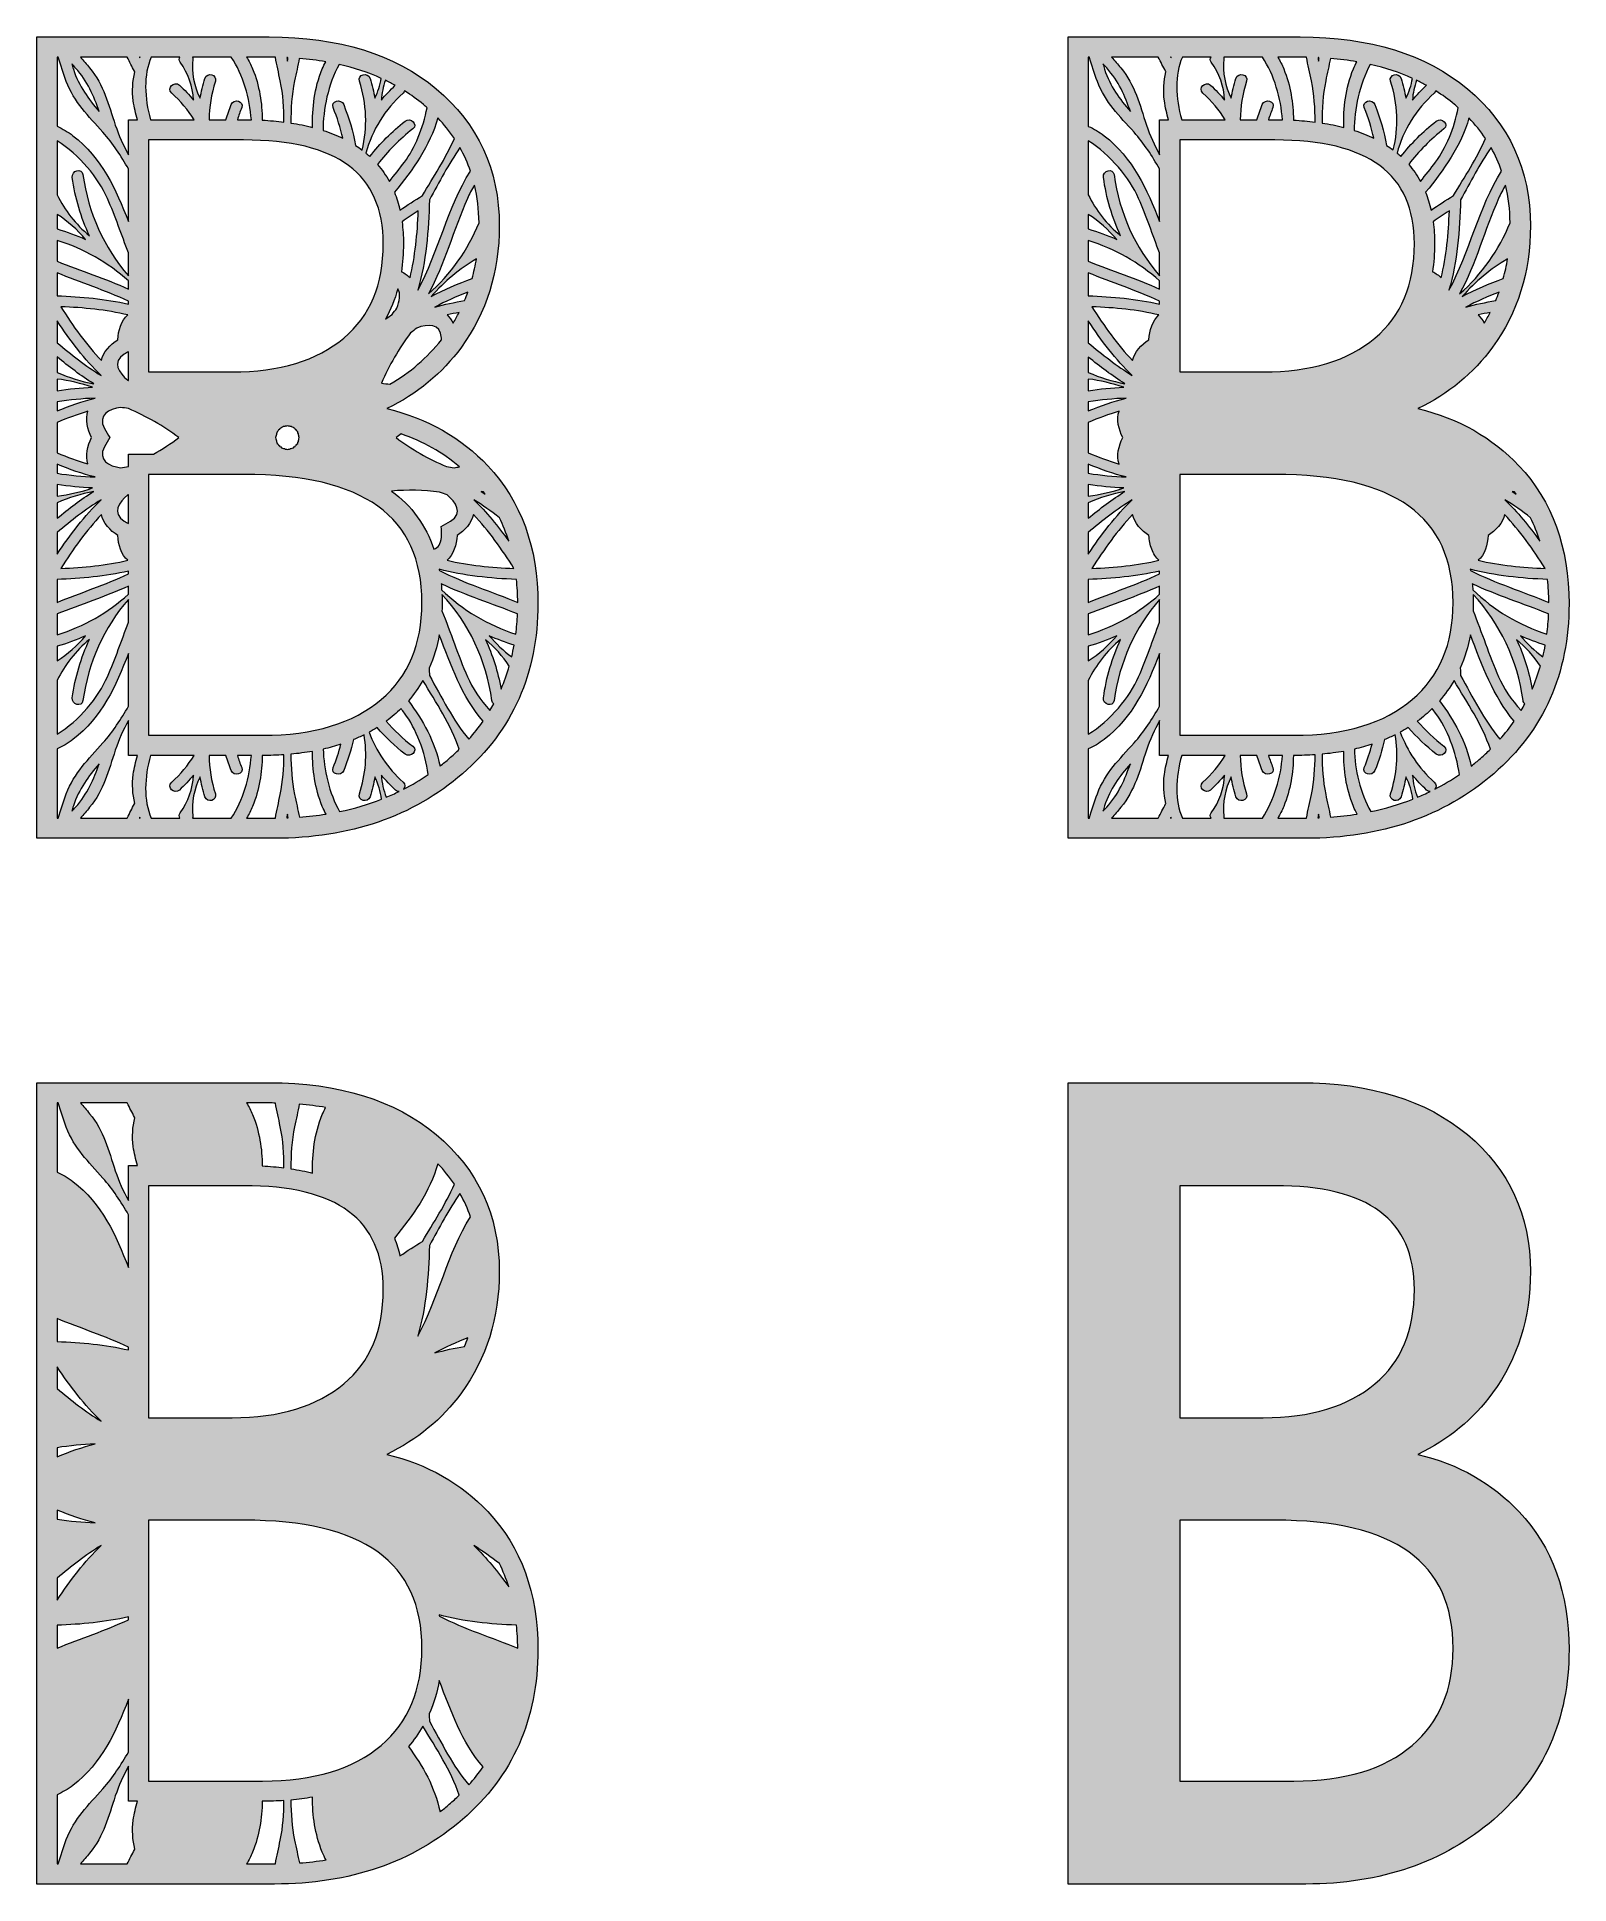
# Model space of a CAD drawing. Extents: x -272 to 608, y -386 to 48.
# Drawn here: x 100.4 to 403.6, y -386.1 to -20.8 of the extents above; entities that cross this region are included whole.
import ezdxf

# ---------------------------------------------------------------- set-up
doc = ezdxf.new("R2010")
doc.units = 0
doc.header["$MEASUREMENT"] = 0
doc.layers.add('Layer 1', color=7, linetype='Continuous', lineweight=0)

msp = doc.modelspace()

# ---------------------------------------------------------------- hatches: boundary and pattern name
at = {"layer": 'Layer 1', "true_color": 0xf8cbe3, "transparency": 33554687}
h = msp.add_hatch(color=254, dxfattribs=at)
h.dxf.hatch_style = 2
edge = h.paths.add_edge_path()
edge.add_spline(control_points=[(182.03, -163.45), (181.43, -163.97), (180.81, -164.47), (180.19, -164.95), (179.17, -160.06), (176.79, -155.93), (173.92, -152.05), (175.02, -150.79), (175.98, -149.46), (176.8, -148.03), (179.45, -152.46), (182.33, -156.71), (183.99, -161.64), (183.36, -162.26), (182.71, -162.86), (182.03, -163.45)], knot_values=[0, 0, 0, 0, 1, 1, 1, 2, 2, 2, 3, 3, 3, 4, 4, 4, 5, 5, 5, 5], degree=3, periodic=0)
edge = h.paths.add_edge_path()
edge.add_spline(control_points=[(147.61, -24.78), (147.89, -26.31), (148.25, -27.84), (148.58, -29.45), (149.15, -32.16), (149.3, -34.87), (149.32, -37.59), (147.94, -37.42), (146.52, -37.3), (145.02, -37.22), (144.99, -33.83), (144.48, -30.44), (143.11, -27.07), (142.78, -26.25), (142.38, -25.48), (141.92, -24.76), (141.92, -24.76), (146.39, -24.76), (146.39, -24.76), (146.8, -24.76), (147.2, -24.77), (147.61, -24.78)], knot_values=[0, 0, 0, 0, 1, 1, 1, 2, 2, 2, 3, 3, 3, 4, 4, 4, 5, 5, 5, 6, 6, 6, 7, 7, 7, 7], degree=3, periodic=0)
edge = h.paths.add_edge_path()
edge.add_spline(control_points=[(177.63, -34.75), (176.88, -38.78), (175.18, -42.77), (173.16, -45.51), (172.2, -46.81), (171.18, -48.08), (170.16, -49.33), (169.5, -48.12), (168.72, -46.99), (167.83, -45.96), (169.82, -43.39), (172.14, -41.03), (174.81, -38.95), (175.92, -38.09), (174.38, -36.56), (173.29, -37.41), (170.63, -39.48), (168.31, -41.84), (166.3, -44.39), (166.05, -44.17), (165.8, -43.94), (165.53, -43.72), (166.78, -39.15), (169.27, -35.13), (172.9, -31.85), (173.04, -31.72), (173.13, -31.57), (173.19, -31.42), (174.49, -32.24), (175.73, -33.13), (176.89, -34.1), (177.14, -34.31), (177.38, -34.53), (177.63, -34.75)], knot_values=[0, 0, 0, 0, 1, 1, 1, 2, 2, 2, 3, 3, 3, 4, 4, 4, 5, 5, 5, 6, 6, 6, 7, 7, 7, 8, 8, 8, 9, 9, 9, 10, 10, 10, 11, 11, 11, 11], degree=3, periodic=0)
edge = h.paths.add_edge_path()
edge.add_spline(control_points=[(183.02, -40.84), (181.3, -44.81), (178.91, -48.42), (176.69, -52.15), (175.19, -53.06), (173.71, -54.02), (172.26, -55.01), (171.98, -53.77), (171.62, -52.6), (171.17, -51.49), (174.81, -47), (178.17, -42.38), (179.75, -36.78), (180.98, -38.07), (182.07, -39.42), (183.02, -40.84)], knot_values=[0, 0, 0, 0, 1, 1, 1, 2, 2, 2, 3, 3, 3, 4, 4, 4, 5, 5, 5, 5], degree=3, periodic=0)
edge = h.paths.add_edge_path()
edge.add_spline(control_points=[(170.28, -89.41), (169.72, -89.36), (169.16, -89.33), (168.6, -89.26), (170.12, -85.72), (172.04, -82.4), (174.38, -79.31), (174.78, -78.97), (175.19, -78.64), (175.61, -78.33), (177.71, -77.51), (180.33, -77.29), (180.45, -80.32), (180.46, -80.44), (180.45, -80.55), (180.46, -80.67), (177.68, -84.19), (174.29, -87.12), (170.28, -89.41)], knot_values=[0, 0, 0, 0, 1, 1, 1, 2, 2, 2, 3, 3, 3, 4, 4, 4, 5, 5, 5, 6, 6, 6, 6], degree=3, periodic=0)
edge = h.paths.add_edge_path()
edge.add_spline(control_points=[(180.06, -126.27), (180.05, -126.19), (180.04, -126.11), (180.02, -126.03), (184.91, -127.32), (190.13, -127.86), (195.31, -128.04), (195.46, -129.52), (195.55, -131.03), (195.56, -132.6), (190.43, -130.47), (185.01, -128.8), (180.06, -126.27)], knot_values=[0, 0, 0, 0, 1, 1, 1, 2, 2, 2, 3, 3, 3, 4, 4, 4, 4], degree=3, periodic=0)
edge = h.paths.add_edge_path()
edge.add_spline(control_points=[(180.51, -130.09), (180.49, -129.7), (180.46, -129.3), (180.42, -128.91), (185.29, -131.23), (190.48, -132.82), (195.51, -134.87), (195.46, -136.23), (195.34, -137.57), (195.18, -138.87), (189.64, -137.08), (184.67, -134.12), (180.51, -130.09)], knot_values=[0, 0, 0, 0, 1, 1, 1, 2, 2, 2, 3, 3, 3, 4, 4, 4, 4], degree=3, periodic=0)
edge = h.paths.add_edge_path()
edge.add_spline(control_points=[(189.92, -139.17), (191.51, -139.9), (193.15, -140.52), (194.84, -141.05), (194.71, -141.83), (194.55, -142.59), (194.37, -143.35), (192.74, -142.16), (191.25, -140.77), (189.92, -139.17)], knot_values=[0, 0, 0, 0, 1, 1, 1, 2, 2, 2, 3, 3, 3, 3], degree=3, periodic=0)
edge = h.paths.add_edge_path()
edge.add_spline(control_points=[(189.17, -139.92), (191.03, -141.47), (192.59, -143.23), (193.88, -145.17), (193.43, -146.73), (192.89, -148.26), (192.26, -149.72), (191.62, -146.28), (190.6, -143), (189.17, -139.92)], knot_values=[0, 0, 0, 0, 1, 1, 1, 2, 2, 2, 3, 3, 3, 3], degree=3, periodic=0)
edge = h.paths.add_edge_path()
edge.add_spline(control_points=[(168.52, -151.81), (163.07, -156.49), (155.19, -158.87), (145.1, -158.87), (145.1, -158.87), (122.54, -158.87), (122.54, -158.87), (122.54, -158.87), (122.54, -107.28), (122.54, -107.28), (122.54, -107.28), (141.33, -107.28), (141.33, -107.28), (165.06, -107.28), (176.6, -115.58), (176.6, -132.64), (176.6, -140.87), (173.96, -147.14), (168.52, -151.81)], knot_values=[0, 0, 0, 0, 1, 1, 1, 2, 2, 2, 3, 3, 3, 4, 4, 4, 5, 5, 5, 6, 6, 6, 6], degree=3, periodic=0)
edge = h.paths.add_edge_path()
edge.add_spline(control_points=[(168.58, -166.75), (169.43, -167.78), (170.35, -168.77), (171.37, -169.7), (171.6, -169.9), (171.85, -169.98), (172.1, -169.98), (171.27, -170.39), (170.42, -170.77), (169.56, -171.13), (169.01, -169.74), (168.67, -168.29), (168.58, -166.75)], knot_values=[0, 0, 0, 0, 1, 1, 1, 2, 2, 2, 3, 3, 3, 4, 4, 4, 4], degree=3, periodic=0)
edge = h.paths.add_edge_path()
edge.add_spline(control_points=[(157.08, -161.61), (158.29, -161.33), (159.46, -161.01), (160.59, -160.64), (160.17, -162.2), (159.66, -163.74), (159.04, -165.27), (158.51, -166.57), (160.61, -167.13), (161.13, -165.85), (161.95, -163.84), (162.58, -161.79), (163.06, -159.73), (163.78, -159.44), (164.47, -159.11), (165.16, -158.77), (165.8, -162.64), (165.5, -166.58), (164.25, -170.47), (163.82, -171.8), (165.91, -172.37), (166.34, -171.05), (166.76, -169.73), (167.06, -168.41), (167.28, -167.1), (168, -168.51), (168.44, -169.99), (168.64, -171.51), (166, -172.55), (163.22, -173.36), (160.32, -173.97), (158.26, -170.3), (157.17, -165.64), (157.08, -161.61)], knot_values=[0, 0, 0, 0, 1, 1, 1, 2, 2, 2, 3, 3, 3, 4, 4, 4, 5, 5, 5, 6, 6, 6, 7, 7, 7, 8, 8, 8, 9, 9, 9, 10, 10, 10, 11, 11, 11, 11], degree=3, periodic=0)
edge = h.paths.add_edge_path()
edge.add_spline(control_points=[(151.42, -170.55), (150.87, -167.91), (150.71, -165.27), (150.69, -162.62), (152.16, -162.48), (153.59, -162.29), (154.97, -162.05), (154.94, -165.69), (155.42, -169.32), (156.89, -172.93), (157.11, -173.46), (157.36, -173.97), (157.63, -174.46), (155.92, -174.74), (154.16, -174.94), (152.36, -175.07), (152.08, -173.59), (151.74, -172.1), (151.42, -170.55)], knot_values=[0, 0, 0, 0, 1, 1, 1, 2, 2, 2, 3, 3, 3, 4, 4, 4, 5, 5, 5, 6, 6, 6, 6], degree=3, periodic=0)
edge = h.paths.add_edge_path()
edge.add_spline(control_points=[(150, -174.46), (150.05, -174.7), (150.07, -174.95), (150.12, -175.19), (150.04, -175.19), (149.96, -175.19), (149.88, -175.2), (149.93, -174.95), (149.95, -174.71), (150, -174.46)], knot_values=[0, 0, 0, 0, 1, 1, 1, 2, 2, 2, 3, 3, 3, 3], degree=3, periodic=0)
edge = h.paths.add_edge_path()
edge.add_spline(control_points=[(132.72, -167.1), (132.94, -168.41), (133.24, -169.73), (133.66, -171.05), (134.09, -172.37), (136.18, -171.8), (135.75, -170.47), (134.94, -167.95), (134.54, -165.4), (134.52, -162.87), (134.52, -162.87), (137.81, -162.87), (137.81, -162.87), (138.13, -163.87), (138.47, -164.87), (138.87, -165.85), (139.39, -167.13), (141.49, -166.57), (140.96, -165.27), (140.64, -164.48), (140.35, -163.68), (140.09, -162.87), (140.09, -162.87), (142.86, -162.87), (142.86, -162.87), (142.56, -167.08), (141.22, -171.77), (138.9, -175.24), (138.9, -175.24), (131.25, -175.24), (131.25, -175.24), (131.27, -175.13), (131.29, -175.02), (131.27, -174.89), (131.01, -172.13), (131.48, -169.53), (132.72, -167.1)], knot_values=[0, 0, 0, 0, 1, 1, 1, 2, 2, 2, 3, 3, 3, 4, 4, 4, 5, 5, 5, 6, 6, 6, 7, 7, 7, 8, 8, 8, 9, 9, 9, 10, 10, 10, 11, 11, 11, 12, 12, 12, 12], degree=3, periodic=0)
edge = h.paths.add_edge_path()
edge.add_spline(control_points=[(122.91, -162.87), (122.91, -162.87), (131.55, -162.87), (131.55, -162.87), (130.34, -164.79), (128.86, -166.56), (127.1, -168.15), (126.06, -169.09), (127.59, -170.63), (128.63, -169.7), (129.65, -168.77), (130.57, -167.78), (131.42, -166.75), (131.27, -169.48), (130.38, -171.96), (128.77, -174.22), (128.51, -174.59), (128.54, -174.96), (128.72, -175.24), (128.72, -175.24), (123.05, -175.24), (123.05, -175.24), (121.5, -171.77), (121.72, -167.16), (122.91, -162.87)], knot_values=[0, 0, 0, 0, 1, 1, 1, 2, 2, 2, 3, 3, 3, 4, 4, 4, 5, 5, 5, 6, 6, 6, 7, 7, 7, 8, 8, 8, 8], degree=3, periodic=0)
edge = h.paths.add_edge_path()
edge.add_spline(control_points=[(120.79, -175.09), (120.81, -175.14), (120.84, -175.19), (120.87, -175.24), (120.87, -175.24), (120.71, -175.24), (120.71, -175.24), (120.73, -175.19), (120.76, -175.14), (120.79, -175.09)], knot_values=[0, 0, 0, 0, 1, 1, 1, 2, 2, 2, 3, 3, 3, 3], degree=3, periodic=0)
edge = h.paths.add_edge_path()
edge.add_spline(control_points=[(110.87, -173.12), (113.69, -169.69), (114.6, -165.91), (115.95, -161.81), (116.63, -159.75), (117.54, -157.82), (118.54, -155.94), (118.54, -155.94), (118.54, -162.87), (118.54, -162.87), (118.54, -162.87), (120.34, -162.87), (120.34, -162.87), (119.97, -164.07), (119.68, -165.3), (119.5, -166.6), (119.23, -168.56), (119.36, -170.5), (119.81, -172.33), (119.78, -172.37), (119.75, -172.39), (119.72, -172.44), (119.27, -173.33), (118.79, -174.28), (118.28, -175.24), (118.28, -175.24), (109.04, -175.24), (109.04, -175.24), (109.66, -174.54), (110.27, -173.84), (110.87, -173.12)], knot_values=[0, 0, 0, 0, 1, 1, 1, 2, 2, 2, 3, 3, 3, 4, 4, 4, 5, 5, 5, 6, 6, 6, 7, 7, 7, 8, 8, 8, 9, 9, 9, 10, 10, 10, 10], degree=3, periodic=0)
edge = h.paths.add_edge_path()
edge.add_spline(control_points=[(112.77, -164.49), (111.7, -167.54), (110.45, -170.47), (108.09, -173.09), (107.84, -173.37), (107.58, -173.63), (107.34, -173.9), (107.45, -173.55), (107.54, -173.19), (107.66, -172.84), (108.74, -169.49), (110.65, -166.95), (112.76, -164.51), (112.76, -164.51), (112.77, -164.49), (112.77, -164.49)], knot_values=[0, 0, 0, 0, 1, 1, 1, 2, 2, 2, 3, 3, 3, 4, 4, 4, 5, 5, 5, 5], degree=3, periodic=0)
edge = h.paths.add_edge_path()
edge.add_spline(control_points=[(110.83, -139.92), (109.16, -143.51), (108, -147.38), (107.44, -151.46), (107.25, -152.83), (109.34, -153.4), (109.54, -152.01), (110.6, -144.41), (113.7, -137.56), (118.54, -132), (118.54, -132), (118.54, -136.52), (118.54, -136.52), (117.18, -140.11), (115.94, -143.76), (114.39, -147.3), (112.62, -151.35), (108.8, -155.96), (104.44, -158.68), (104.44, -158.68), (104.44, -148.04), (104.44, -148.04), (105.95, -144.93), (108.09, -142.2), (110.83, -139.92)], knot_values=[0, 0, 0, 0, 1, 1, 1, 2, 2, 2, 3, 3, 3, 4, 4, 4, 5, 5, 5, 6, 6, 6, 7, 7, 7, 8, 8, 8, 8], degree=3, periodic=0)
edge = h.paths.add_edge_path()
edge.add_spline(control_points=[(110.08, -139.17), (108.43, -141.15), (106.54, -142.81), (104.44, -144.15), (104.44, -144.15), (104.44, -141.27), (104.44, -141.27), (106.38, -140.71), (108.27, -140.01), (110.08, -139.17)], knot_values=[0, 0, 0, 0, 1, 1, 1, 2, 2, 2, 3, 3, 3, 3], degree=3, periodic=0)
edge = h.paths.add_edge_path()
edge.add_spline(control_points=[(104.44, -134.88), (109.13, -132.97), (113.96, -131.46), (118.54, -129.38), (118.54, -129.38), (118.54, -130.98), (118.54, -130.98), (114.49, -134.65), (109.71, -137.35), (104.44, -139), (104.44, -139), (104.44, -134.88), (104.44, -134.88)], knot_values=[0, 0, 0, 0, 1, 1, 1, 2, 2, 2, 3, 3, 3, 4, 4, 4, 4], degree=3, periodic=0)
edge = h.paths.add_edge_path()
edge.add_spline(control_points=[(104.44, -128.05), (109.2, -127.89), (113.99, -127.44), (118.54, -126.39), (118.54, -126.39), (118.54, -126.96), (118.54, -126.96), (113.98, -129.12), (109.08, -130.67), (104.44, -132.6), (104.44, -132.6), (104.44, -128.05), (104.44, -128.05)], knot_values=[0, 0, 0, 0, 1, 1, 1, 2, 2, 2, 3, 3, 3, 4, 4, 4, 4], degree=3, periodic=0)
edge = h.paths.add_edge_path()
edge.add_spline(control_points=[(113.15, -112.28), (109.88, -115.44), (107.02, -119.17), (104.44, -123.08), (104.44, -123.08), (104.44, -118.75), (104.44, -118.75), (107.24, -116.44), (110.07, -114.16), (113.15, -112.28)], knot_values=[0, 0, 0, 0, 1, 1, 1, 2, 2, 2, 3, 3, 3, 3], degree=3, periodic=0)
edge = h.paths.add_edge_path()
edge.add_spline(control_points=[(111.68, -110.64), (109.13, -112.22), (106.76, -114.05), (104.44, -115.95), (104.44, -115.95), (104.44, -112.87), (104.44, -112.87), (106.75, -111.9), (109.17, -111.14), (111.68, -110.64)], knot_values=[0, 0, 0, 0, 1, 1, 1, 2, 2, 2, 3, 3, 3, 3], degree=3, periodic=0)
edge = h.paths.add_edge_path()
edge.add_spline(control_points=[(111.45, -109.96), (109.14, -110.73), (106.8, -111.27), (104.44, -111.59), (104.44, -111.59), (104.44, -109.27), (104.44, -109.27), (106.76, -109.62), (109.09, -109.88), (111.45, -109.96)], knot_values=[0, 0, 0, 0, 1, 1, 1, 2, 2, 2, 3, 3, 3, 3], degree=3, periodic=0)
edge = h.paths.add_edge_path()
edge.add_spline(control_points=[(111.94, -107.79), (109.44, -107.73), (106.94, -107.44), (104.44, -107.06), (104.44, -107.06), (104.44, -105.28), (104.44, -105.28), (106.91, -106.29), (109.41, -107.16), (111.94, -107.79)], knot_values=[0, 0, 0, 0, 1, 1, 1, 2, 2, 2, 3, 3, 3, 3], degree=3, periodic=0)
edge = h.paths.add_edge_path()
edge.add_spline(control_points=[(110.53, -94.79), (109.96, -96.33), (110.45, -98.44), (111.25, -100), (110.45, -101.56), (109.96, -103.67), (110.53, -105.21), (108.47, -104.61), (106.44, -103.85), (104.44, -102.99), (104.44, -102.99), (104.44, -97.01), (104.44, -97.01), (106.44, -96.15), (108.47, -95.39), (110.53, -94.79)], knot_values=[0, 0, 0, 0, 1, 1, 1, 2, 2, 2, 3, 3, 3, 4, 4, 4, 5, 5, 5, 5], degree=3, periodic=0)
edge = h.paths.add_edge_path()
edge.add_spline(control_points=[(111.94, -92.21), (109.41, -92.84), (106.91, -93.71), (104.44, -94.72), (104.44, -94.72), (104.44, -92.94), (104.44, -92.94), (106.94, -92.56), (109.44, -92.27), (111.94, -92.21)], knot_values=[0, 0, 0, 0, 1, 1, 1, 2, 2, 2, 3, 3, 3, 3], degree=3, periodic=0)
edge = h.paths.add_edge_path()
edge.add_spline(control_points=[(111.45, -90.04), (109.09, -90.12), (106.76, -90.38), (104.44, -90.73), (104.44, -90.73), (104.44, -88.41), (104.44, -88.41), (106.8, -88.73), (109.14, -89.27), (111.45, -90.04)], knot_values=[0, 0, 0, 0, 1, 1, 1, 2, 2, 2, 3, 3, 3, 3], degree=3, periodic=0)
edge = h.paths.add_edge_path()
edge.add_spline(control_points=[(111.68, -89.36), (109.17, -88.86), (106.75, -88.1), (104.44, -87.13), (104.44, -87.13), (104.44, -84.05), (104.44, -84.05), (106.76, -85.95), (109.13, -87.78), (111.68, -89.36)], knot_values=[0, 0, 0, 0, 1, 1, 1, 2, 2, 2, 3, 3, 3, 3], degree=3, periodic=0)
edge = h.paths.add_edge_path()
edge.add_spline(control_points=[(113.15, -87.72), (110.07, -85.84), (107.24, -83.56), (104.44, -81.25), (104.44, -81.25), (104.44, -76.92), (104.44, -76.92), (107.02, -80.83), (109.88, -84.56), (113.15, -87.72)], knot_values=[0, 0, 0, 0, 1, 1, 1, 2, 2, 2, 3, 3, 3, 3], degree=3, periodic=0)
edge = h.paths.add_edge_path()
edge.add_spline(control_points=[(118.54, -73.04), (118.54, -73.04), (118.54, -73.61), (118.54, -73.61), (113.99, -72.56), (109.2, -72.11), (104.44, -71.95), (104.44, -71.95), (104.44, -67.4), (104.44, -67.4), (109.08, -69.33), (113.98, -70.88), (118.54, -73.04)], knot_values=[0, 0, 0, 0, 1, 1, 1, 2, 2, 2, 3, 3, 3, 4, 4, 4, 4], degree=3, periodic=0)
edge = h.paths.add_edge_path()
edge.add_spline(control_points=[(118.54, -69.02), (118.54, -69.02), (118.54, -70.62), (118.54, -70.62), (113.96, -68.54), (109.13, -67.03), (104.44, -65.12), (104.44, -65.12), (104.44, -61), (104.44, -61), (109.71, -62.65), (114.49, -65.35), (118.54, -69.02)], knot_values=[0, 0, 0, 0, 1, 1, 1, 2, 2, 2, 3, 3, 3, 4, 4, 4, 4], degree=3, periodic=0)
edge = h.paths.add_edge_path()
edge.add_spline(control_points=[(110.08, -60.83), (108.27, -59.99), (106.38, -59.29), (104.44, -58.73), (104.44, -58.73), (104.44, -55.85), (104.44, -55.85), (106.54, -57.19), (108.43, -58.85), (110.08, -60.83)], knot_values=[0, 0, 0, 0, 1, 1, 1, 2, 2, 2, 3, 3, 3, 3], degree=3, periodic=0)
edge = h.paths.add_edge_path()
edge.add_spline(control_points=[(114.39, -52.7), (115.94, -56.24), (117.18, -59.89), (118.54, -63.48), (118.54, -63.48), (118.54, -68), (118.54, -68), (113.7, -62.44), (110.6, -55.59), (109.54, -47.99), (109.34, -46.6), (107.25, -47.17), (107.44, -48.54), (108, -52.62), (109.16, -56.49), (110.83, -60.08), (108.09, -57.8), (105.95, -55.07), (104.44, -51.96), (104.44, -51.96), (104.44, -41.32), (104.44, -41.32), (108.8, -44.04), (112.62, -48.65), (114.39, -52.7)], knot_values=[0, 0, 0, 0, 1, 1, 1, 2, 2, 2, 3, 3, 3, 4, 4, 4, 5, 5, 5, 6, 6, 6, 7, 7, 7, 8, 8, 8, 8], degree=3, periodic=0)
edge = h.paths.add_edge_path()
edge.add_spline(control_points=[(112.77, -35.51), (112.77, -35.51), (112.76, -35.49), (112.76, -35.49), (110.65, -33.05), (108.74, -30.51), (107.66, -27.16), (107.54, -26.81), (107.45, -26.45), (107.34, -26.1), (107.58, -26.37), (107.84, -26.63), (108.09, -26.91), (110.45, -29.53), (111.7, -32.46), (112.77, -35.51)], knot_values=[0, 0, 0, 0, 1, 1, 1, 2, 2, 2, 3, 3, 3, 4, 4, 4, 5, 5, 5, 5], degree=3, periodic=0)
edge = h.paths.add_edge_path()
edge.add_spline(control_points=[(119.72, -27.56), (119.75, -27.61), (119.78, -27.63), (119.81, -27.67), (119.36, -29.5), (119.23, -31.44), (119.5, -33.4), (119.68, -34.7), (119.97, -35.93), (120.34, -37.13), (120.34, -37.13), (118.54, -37.13), (118.54, -37.13), (118.54, -37.13), (118.54, -44.06), (118.54, -44.06), (117.54, -42.18), (116.63, -40.25), (115.95, -38.19), (114.6, -34.09), (113.69, -30.31), (110.87, -26.88), (110.27, -26.16), (109.66, -25.46), (109.04, -24.76), (109.04, -24.76), (118.28, -24.76), (118.28, -24.76), (118.79, -25.72), (119.27, -26.67), (119.72, -27.56)], knot_values=[0, 0, 0, 0, 1, 1, 1, 2, 2, 2, 3, 3, 3, 4, 4, 4, 5, 5, 5, 6, 6, 6, 7, 7, 7, 8, 8, 8, 9, 9, 9, 10, 10, 10, 10], degree=3, periodic=0)
edge = h.paths.add_edge_path()
edge.add_spline(control_points=[(120.79, -24.91), (120.76, -24.86), (120.73, -24.81), (120.71, -24.76), (120.71, -24.76), (120.87, -24.76), (120.87, -24.76), (120.84, -24.81), (120.81, -24.86), (120.79, -24.91)], knot_values=[0, 0, 0, 0, 1, 1, 1, 2, 2, 2, 3, 3, 3, 3], degree=3, periodic=0)
edge = h.paths.add_edge_path()
edge.add_spline(control_points=[(128.77, -25.78), (130.38, -28.04), (131.27, -30.52), (131.42, -33.25), (130.57, -32.22), (129.65, -31.23), (128.63, -30.3), (127.59, -29.37), (126.06, -30.91), (127.1, -31.85), (128.86, -33.44), (130.34, -35.21), (131.55, -37.13), (131.55, -37.13), (122.91, -37.13), (122.91, -37.13), (121.72, -32.84), (121.5, -28.23), (123.05, -24.76), (123.05, -24.76), (128.72, -24.76), (128.72, -24.76), (128.54, -25.04), (128.51, -25.41), (128.77, -25.78)], knot_values=[0, 0, 0, 0, 1, 1, 1, 2, 2, 2, 3, 3, 3, 4, 4, 4, 5, 5, 5, 6, 6, 6, 7, 7, 7, 8, 8, 8, 8], degree=3, periodic=0)
edge = h.paths.add_edge_path()
edge.add_spline(control_points=[(141.33, -37.13), (141.33, -37.13), (140.09, -37.13), (140.09, -37.13), (140.35, -36.32), (140.64, -35.52), (140.96, -34.73), (141.49, -33.43), (139.39, -32.87), (138.87, -34.15), (138.47, -35.13), (138.13, -36.13), (137.81, -37.13), (137.81, -37.13), (134.52, -37.13), (134.52, -37.13), (134.54, -34.6), (134.94, -32.05), (135.75, -29.53), (136.18, -28.2), (134.09, -27.63), (133.66, -28.95), (133.24, -30.27), (132.94, -31.59), (132.72, -32.9), (131.48, -30.47), (131.01, -27.87), (131.27, -25.11), (131.29, -24.98), (131.27, -24.87), (131.25, -24.76), (131.25, -24.76), (138.9, -24.76), (138.9, -24.76), (141.23, -28.23), (142.56, -32.93), (142.86, -37.15), (142.36, -37.14), (141.85, -37.13), (141.33, -37.13)], knot_values=[0, 0, 0, 0, 1, 1, 1, 2, 2, 2, 3, 3, 3, 4, 4, 4, 5, 5, 5, 6, 6, 6, 7, 7, 7, 8, 8, 8, 9, 9, 9, 10, 10, 10, 11, 11, 11, 12, 12, 12, 13, 13, 13, 13], degree=3, periodic=0)
edge = h.paths.add_edge_path()
edge.add_spline(control_points=[(183.01, -105.97), (182.49, -105.9), (181.97, -105.82), (181.46, -105.73), (177.89, -104.22), (174.56, -102.31), (171.48, -100), (171.82, -99.75), (172.16, -99.51), (172.5, -99.27), (176.86, -100.77), (180.71, -102.93), (184.02, -105.75), (183.69, -105.84), (183.35, -105.91), (183.01, -105.97)], knot_values=[0, 0, 0, 0, 1, 1, 1, 2, 2, 2, 3, 3, 3, 4, 4, 4, 5, 5, 5, 5], degree=3, periodic=0)
edge = h.paths.add_edge_path()
edge.add_spline(control_points=[(188.32, -110.64), (188.48, -110.68), (188.63, -110.72), (188.79, -110.75), (188.89, -110.88), (188.99, -111.02), (189.09, -111.16), (188.83, -110.99), (188.58, -110.81), (188.32, -110.64)], knot_values=[0, 0, 0, 0, 1, 1, 1, 2, 2, 2, 3, 3, 3, 3], degree=3, periodic=0)
edge = h.paths.add_edge_path()
edge.add_spline(control_points=[(186.86, -112.28), (188.62, -113.36), (190.29, -114.57), (191.93, -115.84), (192.66, -117.32), (193.28, -118.86), (193.78, -120.48), (191.68, -117.53), (189.39, -114.73), (186.86, -112.28)], knot_values=[0, 0, 0, 0, 1, 1, 1, 2, 2, 2, 3, 3, 3, 3], degree=3, periodic=0)
edge = h.paths.add_edge_path()
edge.add_spline(control_points=[(183.56, -119.37), (183.56, -119.37), (183.56, -119.37), (183.56, -119.37), (185.03, -118.43), (186.51, -116.85), (186.79, -115.22), (189.81, -118.4), (192.45, -122.08), (194.82, -125.88), (190.35, -125.72), (185.84, -125.27), (181.58, -124.25), (182.85, -123.2), (183.47, -121.12), (183.56, -119.37)], knot_values=[0, 0, 0, 0, 1, 1, 1, 2, 2, 2, 3, 3, 3, 4, 4, 4, 5, 5, 5, 5], degree=3, periodic=0)
edge = h.paths.add_edge_path()
edge.add_spline(control_points=[(117.73, -116.53), (115.17, -114.91), (116.67, -112.75), (118.43, -111.34), (118.46, -111.33), (118.5, -111.31), (118.54, -111.3), (118.54, -111.3), (118.54, -116.99), (118.54, -116.99), (118.27, -116.84), (118, -116.7), (117.73, -116.53)], knot_values=[0, 0, 0, 0, 1, 1, 1, 2, 2, 2, 3, 3, 3, 4, 4, 4, 4], degree=3, periodic=0)
edge = h.paths.add_edge_path()
edge.add_spline(control_points=[(116.44, -119.37), (116.44, -119.37), (116.44, -119.37), (116.44, -119.37), (116.53, -121.12), (117.15, -123.2), (118.42, -124.25), (114.16, -125.27), (109.65, -125.72), (105.18, -125.88), (105.18, -125.88), (105.18, -125.88), (105.18, -125.88), (107.55, -122.08), (110.19, -118.4), (113.21, -115.22), (113.49, -116.85), (114.97, -118.43), (116.44, -119.37)], knot_values=[0, 0, 0, 0, 1, 1, 1, 2, 2, 2, 3, 3, 3, 4, 4, 4, 5, 5, 5, 6, 6, 6, 6], degree=3, periodic=0)
edge = h.paths.add_edge_path()
edge.add_spline(control_points=[(116.44, -80.63), (114.97, -81.57), (113.49, -83.15), (113.21, -84.78), (110.19, -81.6), (107.55, -77.92), (105.18, -74.12), (105.18, -74.12), (105.18, -74.12), (105.18, -74.12), (109.65, -74.28), (114.16, -74.73), (118.42, -75.75), (117.15, -76.8), (116.53, -78.88), (116.44, -80.63)], knot_values=[0, 0, 0, 0, 1, 1, 1, 2, 2, 2, 3, 3, 3, 4, 4, 4, 5, 5, 5, 5], degree=3, periodic=0)
edge = h.paths.add_edge_path()
edge.add_spline(control_points=[(118.54, -88.7), (118.5, -88.69), (118.46, -88.67), (118.43, -88.66), (116.67, -87.25), (115.17, -85.09), (117.73, -83.47), (118, -83.3), (118.27, -83.16), (118.54, -83.01), (118.54, -83.01), (118.54, -88.7), (118.54, -88.7)], knot_values=[0, 0, 0, 0, 1, 1, 1, 2, 2, 2, 3, 3, 3, 4, 4, 4, 4], degree=3, periodic=0)
edge = h.paths.add_edge_path()
edge.add_spline(control_points=[(147.82, -99.24), (147.92, -99.13), (147.97, -98.98), (147.97, -98.83), (147.97, -98.83), (147.97, -98.83), (147.97, -98.83), (148.11, -98.75), (148.21, -98.63), (148.26, -98.49), (148.3, -98.46), (148.36, -98.44), (148.41, -98.41), (148.44, -98.36), (148.46, -98.3), (148.49, -98.26), (148.63, -98.21), (148.75, -98.11), (148.83, -97.97), (148.98, -97.97), (149.13, -97.92), (149.24, -97.82), (149.3, -97.82), (149.36, -97.83), (149.42, -97.83), (149.47, -97.8), (149.51, -97.76), (149.57, -97.74), (149.71, -97.76), (149.87, -97.74), (150, -97.65), (150.13, -97.74), (150.29, -97.76), (150.43, -97.74), (150.49, -97.76), (150.53, -97.8), (150.58, -97.83), (150.64, -97.83), (150.7, -97.82), (150.76, -97.82), (150.87, -97.92), (151.02, -97.97), (151.17, -97.97), (151.25, -98.11), (151.37, -98.21), (151.51, -98.26), (151.54, -98.3), (151.56, -98.36), (151.59, -98.41), (151.64, -98.44), (151.7, -98.46), (151.74, -98.49), (151.79, -98.63), (151.89, -98.75), (152.03, -98.83), (152.03, -98.83), (152.03, -98.83), (152.03, -98.83), (152.03, -98.98), (152.08, -99.13), (152.18, -99.24), (152.18, -99.3), (152.17, -99.36), (152.17, -99.42), (152.17, -99.42), (152.17, -99.42), (152.17, -99.42), (152.2, -99.47), (152.24, -99.51), (152.26, -99.57), (152.24, -99.71), (152.26, -99.87), (152.35, -100), (152.26, -100.13), (152.24, -100.29), (152.26, -100.43), (152.24, -100.49), (152.2, -100.53), (152.17, -100.58), (152.17, -100.64), (152.18, -100.7), (152.18, -100.76), (152.08, -100.87), (152.03, -101.02), (152.03, -101.17), (152.03, -101.17), (152.03, -101.17), (152.03, -101.17), (151.89, -101.25), (151.79, -101.37), (151.74, -101.51), (151.7, -101.54), (151.64, -101.56), (151.59, -101.59), (151.56, -101.64), (151.54, -101.7), (151.51, -101.74), (151.37, -101.79), (151.25, -101.89), (151.17, -102.03), (151.17, -102.03), (151.17, -102.03), (151.17, -102.03), (151.02, -102.03), (150.87, -102.08), (150.76, -102.18), (150.7, -102.18), (150.64, -102.17), (150.58, -102.17), (150.58, -102.17), (150.58, -102.17), (150.58, -102.17), (150.53, -102.2), (150.49, -102.24), (150.43, -102.26), (150.29, -102.24), (150.13, -102.26), (150, -102.35), (149.87, -102.26), (149.71, -102.24), (149.57, -102.26), (149.51, -102.24), (149.47, -102.2), (149.42, -102.17), (149.42, -102.17), (149.42, -102.17), (149.42, -102.17), (149.36, -102.17), (149.3, -102.18), (149.24, -102.18), (149.13, -102.08), (148.98, -102.03), (148.83, -102.03), (148.83, -102.03), (148.83, -102.03), (148.83, -102.03), (148.75, -101.89), (148.63, -101.79), (148.49, -101.74), (148.46, -101.7), (148.44, -101.64), (148.41, -101.59), (148.36, -101.56), (148.3, -101.54), (148.26, -101.51), (148.21, -101.37), (148.11, -101.25), (147.97, -101.17), (147.97, -101.17), (147.97, -101.17), (147.97, -101.17), (147.97, -101.02), (147.92, -100.87), (147.82, -100.76), (147.82, -100.7), (147.83, -100.64), (147.83, -100.58), (147.8, -100.53), (147.76, -100.49), (147.74, -100.43), (147.76, -100.29), (147.74, -100.13), (147.65, -100), (147.74, -99.87), (147.76, -99.71), (147.74, -99.57), (147.76, -99.51), (147.8, -99.47), (147.83, -99.42), (147.83, -99.42), (147.83, -99.42), (147.83, -99.42), (147.83, -99.36), (147.82, -99.3), (147.82, -99.24)], knot_values=[0, 0, 0, 0, 1, 1, 1, 2, 2, 2, 3, 3, 3, 4, 4, 4, 5, 5, 5, 6, 6, 6, 7, 7, 7, 8, 8, 8, 9, 9, 9, 10, 10, 10, 11, 11, 11, 12, 12, 12, 13, 13, 13, 14, 14, 14, 15, 15, 15, 16, 16, 16, 17, 17, 17, 18, 18, 18, 19, 19, 19, 20, 20, 20, 21, 21, 21, 22, 22, 22, 23, 23, 23, 24, 24, 24, 25, 25, 25, 26, 26, 26, 27, 27, 27, 28, 28, 28, 29, 29, 29, 30, 30, 30, 31, 31, 31, 32, 32, 32, 33, 33, 33, 34, 34, 34, 35, 35, 35, 36, 36, 36, 37, 37, 37, 38, 38, 38, 39, 39, 39, 40, 40, 40, 41, 41, 41, 42, 42, 42, 43, 43, 43, 44, 44, 44, 45, 45, 45, 46, 46, 46, 47, 47, 47, 48, 48, 48, 49, 49, 49, 50, 50, 50, 51, 51, 51, 52, 52, 52, 53, 53, 53, 54, 54, 54, 55, 55, 55, 56, 56, 56, 57, 57, 57, 58, 58, 58, 58], degree=3, periodic=0)
edge = h.paths.add_edge_path()
edge.add_spline(control_points=[(118.54, -103.28), (118.54, -103.28), (118.54, -105.73), (118.54, -105.73), (118.02, -105.82), (117.51, -105.9), (116.99, -105.97), (114.76, -105.62), (112.38, -104.5), (113.79, -101.82), (114.12, -101.19), (114.48, -100.59), (114.85, -100), (114.48, -99.41), (114.12, -98.81), (113.79, -98.18), (112.38, -95.5), (114.76, -94.38), (116.99, -94.03), (117.51, -94.1), (118.03, -94.18), (118.54, -94.27), (122.11, -95.78), (125.44, -97.69), (128.52, -100), (126.91, -101.2), (125.23, -102.29), (123.49, -103.28), (123.49, -103.28), (118.54, -103.28), (118.54, -103.28)], knot_values=[0, 0, 0, 0, 1, 1, 1, 2, 2, 2, 3, 3, 3, 4, 4, 4, 5, 5, 5, 6, 6, 6, 7, 7, 7, 8, 8, 8, 9, 9, 9, 10, 10, 10, 10], degree=3, periodic=0)
edge = h.paths.add_edge_path()
edge.add_spline(control_points=[(180.45, -119.68), (180.39, -121.07), (179.8, -121.76), (178.98, -122.04), (177.38, -117.33), (174.59, -113.5), (170.61, -110.56), (173.77, -110.32), (176.93, -110.37), (180.11, -110.77), (180.6, -110.95), (181.09, -111.14), (181.57, -111.34), (183.33, -112.75), (184.83, -114.91), (182.27, -116.53), (181.67, -116.91), (181.06, -117.25), (180.44, -117.57), (180.47, -118.27), (180.48, -118.97), (180.45, -119.68)], knot_values=[0, 0, 0, 0, 1, 1, 1, 2, 2, 2, 3, 3, 3, 4, 4, 4, 5, 5, 5, 6, 6, 6, 7, 7, 7, 7], degree=3, periodic=0)
edge = h.paths.add_edge_path()
edge.add_spline(control_points=[(171.67, -74.39), (171.36, -74.81), (171.03, -75.22), (170.69, -75.62), (170.27, -75.94), (169.84, -76.25), (169.41, -76.55), (170.44, -74.71), (171.25, -72.71), (171.83, -70.57), (172.45, -71.55), (172.19, -73.07), (171.67, -74.39)], knot_values=[0, 0, 0, 0, 1, 1, 1, 2, 2, 2, 3, 3, 3, 4, 4, 4, 4], degree=3, periodic=0)
edge = h.paths.add_edge_path()
edge.add_spline(control_points=[(175.88, -55.18), (175.72, -59.65), (175.27, -64.16), (174.25, -68.42), (173.82, -67.9), (173.22, -67.5), (172.54, -67.19), (172.81, -65.43), (172.95, -63.59), (172.95, -61.65), (172.95, -60.13), (172.86, -58.68), (172.67, -57.3), (173.73, -56.57), (174.79, -55.86), (175.88, -55.18), (175.88, -55.18), (175.88, -55.18), (175.88, -55.18)], knot_values=[0, 0, 0, 0, 1, 1, 1, 2, 2, 2, 3, 3, 3, 4, 4, 4, 5, 5, 5, 6, 6, 6, 6], degree=3, periodic=0)
edge = h.paths.add_edge_path()
edge.add_spline(control_points=[(175.8, -70.86), (177.42, -65.18), (177.97, -59.02), (178.09, -52.96), (180.05, -49.47), (181.84, -45.9), (184.13, -42.64), (184.96, -44.12), (185.66, -45.67), (186.21, -47.29), (181.69, -54.46), (179.9, -63.3), (175.8, -70.86)], knot_values=[0, 0, 0, 0, 1, 1, 1, 2, 2, 2, 3, 3, 3, 4, 4, 4, 4], degree=3, periodic=0)
edge = h.paths.add_edge_path()
edge.add_spline(control_points=[(177.9, -71.59), (181.12, -65.59), (182.87, -58.97), (185.61, -52.7), (185.99, -51.84), (186.46, -50.95), (187.01, -50.06), (187.56, -52.4), (187.86, -54.88), (187.9, -57.51), (185.7, -62.9), (182.33, -67.69), (177.9, -71.59)], knot_values=[0, 0, 0, 0, 1, 1, 1, 2, 2, 2, 3, 3, 3, 4, 4, 4, 4], degree=3, periodic=0)
edge = h.paths.add_edge_path()
edge.add_spline(control_points=[(178.41, -72.1), (181.03, -69.12), (184.06, -66.63), (187.39, -64.64), (187.18, -65.97), (186.89, -67.26), (186.55, -68.52), (183.77, -69.57), (181.03, -70.69), (178.41, -72.1)], knot_values=[0, 0, 0, 0, 1, 1, 1, 2, 2, 2, 3, 3, 3, 3], degree=3, periodic=0)
edge = h.paths.add_edge_path()
edge.add_spline(control_points=[(179.14, -74.2), (181.25, -73.06), (183.46, -72.1), (185.7, -71.21), (185.5, -71.78), (185.29, -72.35), (185.05, -72.91), (183.04, -73.24), (181.06, -73.65), (179.14, -74.2)], knot_values=[0, 0, 0, 0, 1, 1, 1, 2, 2, 2, 3, 3, 3, 3], degree=3, periodic=0)
edge = h.paths.add_edge_path()
edge.add_spline(control_points=[(181.58, -75.75), (182.36, -75.56), (183.16, -75.4), (183.96, -75.25), (183.59, -75.97), (183.2, -76.69), (182.78, -77.38), (182.47, -76.74), (182.08, -76.16), (181.58, -75.75)], knot_values=[0, 0, 0, 0, 1, 1, 1, 2, 2, 2, 3, 3, 3, 3], degree=3, periodic=0)
edge = h.paths.add_edge_path()
edge.add_spline(control_points=[(168.95, -61.65), (168.95, -69.79), (166.4, -75.9), (161.15, -80.32), (155.88, -84.76), (148.45, -87.01), (139.07, -87.01), (139.07, -87.01), (122.54, -87.01), (122.54, -87.01), (122.54, -87.01), (122.54, -41.13), (122.54, -41.13), (122.54, -41.13), (141.33, -41.13), (141.33, -41.13), (159.92, -41.13), (168.95, -47.84), (168.95, -61.65)], knot_values=[0, 0, 0, 0, 1, 1, 1, 2, 2, 2, 3, 3, 3, 4, 4, 4, 5, 5, 5, 6, 6, 6, 6], degree=3, periodic=0)
edge = h.paths.add_edge_path()
edge.add_spline(control_points=[(164.25, -29.53), (165.7, -34.05), (165.88, -38.65), (164.77, -43.12), (164.35, -42.8), (163.91, -42.5), (163.46, -42.21), (162.97, -39.49), (162.2, -36.79), (161.13, -34.15), (160.61, -32.87), (158.51, -33.43), (159.04, -34.73), (159.85, -36.72), (160.48, -38.75), (160.95, -40.79), (159.74, -40.21), (158.45, -39.69), (157.07, -39.25), (157.01, -35.1), (158.08, -30.11), (160.22, -26.2), (163.21, -26.88), (166, -27.8), (168.57, -28.95), (168.34, -30.31), (167.93, -31.63), (167.28, -32.9), (167.06, -31.59), (166.76, -30.27), (166.34, -28.95), (165.91, -27.63), (163.82, -28.2), (164.25, -29.53)], knot_values=[0, 0, 0, 0, 1, 1, 1, 2, 2, 2, 3, 3, 3, 4, 4, 4, 5, 5, 5, 6, 6, 6, 7, 7, 7, 8, 8, 8, 9, 9, 9, 10, 10, 10, 11, 11, 11, 11], degree=3, periodic=0)
edge = h.paths.add_edge_path()
edge.add_spline(control_points=[(169.38, -29.33), (170.05, -29.64), (170.7, -29.98), (171.34, -30.33), (170.33, -31.25), (169.42, -32.23), (168.58, -33.25), (168.66, -31.88), (168.94, -30.58), (169.38, -29.33)], knot_values=[0, 0, 0, 0, 1, 1, 1, 2, 2, 2, 3, 3, 3, 3], degree=3, periodic=0)
edge = h.paths.add_edge_path()
edge.add_spline(control_points=[(150, -25.54), (149.96, -25.31), (149.93, -25.08), (149.89, -24.85), (149.96, -24.85), (150.04, -24.86), (150.11, -24.86), (150.07, -25.09), (150.04, -25.31), (150, -25.54)], knot_values=[0, 0, 0, 0, 1, 1, 1, 2, 2, 2, 3, 3, 3, 3], degree=3, periodic=0)
edge = h.paths.add_edge_path()
edge.add_spline(control_points=[(151.42, -29.45), (151.73, -27.92), (152.07, -26.46), (152.35, -25.01), (154.15, -25.16), (155.89, -25.38), (157.57, -25.67), (157.33, -26.12), (157.09, -26.58), (156.89, -27.07), (155.32, -30.91), (154.88, -34.77), (154.99, -38.64), (153.63, -38.29), (152.19, -38.01), (150.68, -37.78), (150.69, -34.99), (150.84, -32.22), (151.42, -29.45)], knot_values=[0, 0, 0, 0, 1, 1, 1, 2, 2, 2, 3, 3, 3, 4, 4, 4, 5, 5, 5, 6, 6, 6, 6], degree=3, periodic=0)
edge = h.paths.add_edge_path()
edge.add_spline(control_points=[(104.65, -24.76), (105.14, -26.37), (105.66, -27.97), (106.25, -29.55), (107.8, -33.71), (110.62, -36.38), (113.5, -39.61), (115.49, -41.84), (117.07, -44.31), (118.54, -46.87), (118.54, -46.87), (118.54, -57.29), (118.54, -57.29), (116.08, -50.88), (113.27, -44.72), (107.57, -40.29), (106.59, -39.53), (105.53, -38.92), (104.44, -38.43), (104.44, -38.43), (104.44, -24.76), (104.44, -24.76), (104.44, -24.76), (104.65, -24.76), (104.65, -24.76)], knot_values=[0, 0, 0, 0, 1, 1, 1, 2, 2, 2, 3, 3, 3, 4, 4, 4, 5, 5, 5, 6, 6, 6, 7, 7, 7, 8, 8, 8, 8], degree=3, periodic=0)
edge = h.paths.add_edge_path()
edge.add_spline(control_points=[(104.44, -175.24), (104.44, -175.24), (104.44, -161.57), (104.44, -161.57), (105.53, -161.08), (106.59, -160.47), (107.57, -159.71), (113.27, -155.28), (116.08, -149.12), (118.54, -142.71), (118.54, -142.71), (118.54, -153.13), (118.54, -153.13), (117.07, -155.69), (115.49, -158.16), (113.5, -160.39), (110.62, -163.62), (107.8, -166.29), (106.25, -170.45), (105.66, -172.03), (105.14, -173.63), (104.65, -175.24), (104.65, -175.24), (104.44, -175.24), (104.44, -175.24)], knot_values=[0, 0, 0, 0, 1, 1, 1, 2, 2, 2, 3, 3, 3, 4, 4, 4, 5, 5, 5, 6, 6, 6, 7, 7, 7, 8, 8, 8, 8], degree=3, periodic=0)
edge = h.paths.add_edge_path()
edge.add_spline(control_points=[(147.47, -175.24), (147.47, -175.24), (141.92, -175.24), (141.92, -175.24), (142.38, -174.52), (142.78, -173.75), (143.11, -172.93), (144.47, -169.59), (144.98, -166.24), (145.02, -162.87), (145.02, -162.87), (145.1, -162.87), (145.1, -162.87), (146.55, -162.87), (147.95, -162.82), (149.31, -162.73), (149.29, -165.34), (149.12, -167.95), (148.58, -170.55), (148.25, -172.16), (147.89, -173.71), (147.61, -175.24), (147.56, -175.24), (147.52, -175.24), (147.47, -175.24)], knot_values=[0, 0, 0, 0, 1, 1, 1, 2, 2, 2, 3, 3, 3, 4, 4, 4, 5, 5, 5, 6, 6, 6, 7, 7, 7, 8, 8, 8, 8], degree=3, periodic=0)
edge = h.paths.add_edge_path()
edge.add_spline(control_points=[(173.16, -154.49), (175.42, -157.55), (177.27, -162.15), (177.85, -166.64), (176.29, -167.71), (174.67, -168.68), (172.98, -169.55), (173.3, -169.16), (173.38, -168.59), (172.9, -168.15), (169.8, -165.35), (167.54, -162.01), (166.17, -158.25), (166.7, -157.95), (167.22, -157.65), (167.73, -157.33), (169.39, -159.22), (171.24, -160.99), (173.29, -162.59), (174.38, -163.44), (175.92, -161.91), (174.81, -161.05), (172.87, -159.54), (171.12, -157.88), (169.53, -156.1), (170.08, -155.69), (170.61, -155.28), (171.12, -154.84), (171.59, -154.44), (172.03, -154.02), (172.47, -153.59), (172.7, -153.89), (172.94, -154.19), (173.16, -154.49)], knot_values=[0, 0, 0, 0, 1, 1, 1, 2, 2, 2, 3, 3, 3, 4, 4, 4, 5, 5, 5, 6, 6, 6, 7, 7, 7, 8, 8, 8, 9, 9, 9, 10, 10, 10, 11, 11, 11, 11], degree=3, periodic=0)
edge = h.paths.add_edge_path()
edge.add_spline(control_points=[(185.88, -159.65), (182.68, -155.82), (180.52, -151.37), (178.09, -147.04), (178.08, -146.56), (178.06, -146.08), (178.04, -145.6), (178.96, -143.54), (179.63, -141.33), (180.05, -138.98), (182.34, -145.06), (184.52, -151.18), (188.7, -156.09), (187.84, -157.32), (186.9, -158.5), (185.88, -159.65)], knot_values=[0, 0, 0, 0, 1, 1, 1, 2, 2, 2, 3, 3, 3, 4, 4, 4, 5, 5, 5, 5], degree=3, periodic=0)
edge = h.paths.add_edge_path()
edge.add_spline(control_points=[(190.06, -153.99), (188.14, -151.85), (186.57, -149.49), (185.61, -147.3), (183.74, -143.01), (182.31, -138.55), (180.57, -134.24), (180.59, -133.71), (180.6, -133.18), (180.6, -132.64), (180.6, -132.09), (180.59, -131.55), (180.57, -131.02), (185.92, -136.74), (189.34, -143.95), (190.46, -152.01), (190.5, -152.31), (190.65, -152.51), (190.83, -152.64), (190.58, -153.09), (190.33, -153.54), (190.06, -153.99)], knot_values=[0, 0, 0, 0, 1, 1, 1, 2, 2, 2, 3, 3, 3, 4, 4, 4, 5, 5, 5, 6, 6, 6, 7, 7, 7, 7], degree=3, periodic=0)
edge = h.paths.add_edge_path()
edge.add_spline(control_points=[(189.65, -105.58), (184.4, -100), (177.7, -96.21), (169.67, -94.27), (175.67, -91.37), (180.62, -87.3), (184.42, -82.11), (189.39, -75.33), (191.91, -67.25), (191.91, -58.09), (191.91, -47.04), (187.72, -37.93), (179.45, -31.03), (171.29, -24.21), (160.17, -20.76), (146.39, -20.76), (146.39, -20.76), (100.44, -20.76), (100.44, -20.76), (100.44, -20.76), (100.44, -179.24), (100.44, -179.24), (100.44, -179.24), (147.47, -179.24), (147.47, -179.24), (162.33, -179.24), (174.84, -174.94), (184.65, -166.47), (194.54, -157.93), (199.56, -146.62), (199.56, -132.86), (199.56, -121.75), (196.23, -112.57), (189.65, -105.58)], knot_values=[0, 0, 0, 0, 1, 1, 1, 2, 2, 2, 3, 3, 3, 4, 4, 4, 5, 5, 5, 6, 6, 6, 7, 7, 7, 8, 8, 8, 9, 9, 9, 10, 10, 10, 11, 11, 11, 11], degree=3, periodic=0)
at = {"layer": 'Layer 1', "true_color": 0xed1c24, "transparency": 33554687}
h = msp.add_hatch(color=240, dxfattribs=at)
h.dxf.hatch_style = 2
edge = h.paths.add_edge_path()
edge.add_spline(control_points=[(386.03, -163.45), (385.43, -163.97), (384.81, -164.47), (384.19, -164.95), (383.17, -160.06), (380.79, -155.93), (377.92, -152.05), (379.01, -150.8), (379.98, -149.46), (380.8, -148.04), (383.45, -152.46), (386.33, -156.71), (387.99, -161.64), (387.36, -162.26), (386.71, -162.86), (386.03, -163.45)], knot_values=[0, 0, 0, 0, 1, 1, 1, 2, 2, 2, 3, 3, 3, 4, 4, 4, 5, 5, 5, 5], degree=3, periodic=0)
edge = h.paths.add_edge_path()
edge.add_spline(control_points=[(351.61, -24.78), (351.89, -26.31), (352.25, -27.84), (352.59, -29.45), (353.15, -32.16), (353.31, -34.87), (353.32, -37.59), (351.95, -37.42), (350.52, -37.3), (349.02, -37.22), (348.99, -33.83), (348.48, -30.44), (347.11, -27.07), (346.78, -26.25), (346.38, -25.48), (345.92, -24.76), (345.92, -24.76), (350.39, -24.76), (350.39, -24.76), (350.8, -24.76), (351.2, -24.77), (351.61, -24.78)], knot_values=[0, 0, 0, 0, 1, 1, 1, 2, 2, 2, 3, 3, 3, 4, 4, 4, 5, 5, 5, 6, 6, 6, 7, 7, 7, 7], degree=3, periodic=0)
edge = h.paths.add_edge_path()
edge.add_spline(control_points=[(381.63, -34.75), (380.88, -38.78), (379.18, -42.76), (377.16, -45.51), (376.2, -46.81), (375.18, -48.08), (374.16, -49.33), (373.5, -48.12), (372.72, -46.99), (371.83, -45.96), (373.82, -43.39), (376.15, -41.03), (378.81, -38.95), (379.92, -38.09), (378.38, -36.56), (377.29, -37.4), (374.63, -39.48), (372.31, -41.84), (370.3, -44.4), (370.05, -44.17), (369.8, -43.94), (369.53, -43.72), (370.78, -39.15), (373.27, -35.13), (376.9, -31.85), (377.04, -31.72), (377.14, -31.57), (377.19, -31.42), (378.49, -32.24), (379.73, -33.13), (380.89, -34.1), (381.14, -34.31), (381.38, -34.53), (381.63, -34.75)], knot_values=[0, 0, 0, 0, 1, 1, 1, 2, 2, 2, 3, 3, 3, 4, 4, 4, 5, 5, 5, 6, 6, 6, 7, 7, 7, 8, 8, 8, 9, 9, 9, 10, 10, 10, 11, 11, 11, 11], degree=3, periodic=0)
edge = h.paths.add_edge_path()
edge.add_spline(control_points=[(387.02, -40.84), (385.3, -44.81), (382.91, -48.42), (380.69, -52.15), (379.19, -53.06), (377.71, -54.02), (376.26, -55), (375.98, -53.77), (375.62, -52.6), (375.17, -51.49), (378.81, -47), (382.17, -42.38), (383.75, -36.78), (384.98, -38.07), (386.07, -39.42), (387.02, -40.84)], knot_values=[0, 0, 0, 0, 1, 1, 1, 2, 2, 2, 3, 3, 3, 4, 4, 4, 5, 5, 5, 5], degree=3, periodic=0)
edge = h.paths.add_edge_path()
edge.add_spline(control_points=[(384.06, -126.26), (384.05, -126.19), (384.04, -126.1), (384.02, -126.03), (388.91, -127.32), (394.13, -127.86), (399.31, -128.04), (399.46, -129.52), (399.55, -131.03), (399.56, -132.6), (394.43, -130.47), (389.01, -128.8), (384.06, -126.26)], knot_values=[0, 0, 0, 0, 1, 1, 1, 2, 2, 2, 3, 3, 3, 4, 4, 4, 4], degree=3, periodic=0)
edge = h.paths.add_edge_path()
edge.add_spline(control_points=[(384.51, -130.09), (384.49, -129.69), (384.46, -129.3), (384.42, -128.91), (389.29, -131.23), (394.48, -132.82), (399.51, -134.87), (399.46, -136.23), (399.34, -137.56), (399.18, -138.87), (393.64, -137.08), (388.67, -134.12), (384.51, -130.09)], knot_values=[0, 0, 0, 0, 1, 1, 1, 2, 2, 2, 3, 3, 3, 4, 4, 4, 4], degree=3, periodic=0)
edge = h.paths.add_edge_path()
edge.add_spline(control_points=[(393.92, -139.17), (395.51, -139.9), (397.15, -140.52), (398.85, -141.05), (398.71, -141.83), (398.55, -142.59), (398.37, -143.35), (396.74, -142.16), (395.25, -140.77), (393.92, -139.17)], knot_values=[0, 0, 0, 0, 1, 1, 1, 2, 2, 2, 3, 3, 3, 3], degree=3, periodic=0)
edge = h.paths.add_edge_path()
edge.add_spline(control_points=[(393.17, -139.92), (395.02, -141.47), (396.59, -143.23), (397.88, -145.17), (397.43, -146.73), (396.89, -148.26), (396.26, -149.72), (395.62, -146.28), (394.6, -143), (393.17, -139.92)], knot_values=[0, 0, 0, 0, 1, 1, 1, 2, 2, 2, 3, 3, 3, 3], degree=3, periodic=0)
edge = h.paths.add_edge_path()
edge.add_spline(control_points=[(372.52, -151.81), (367.07, -156.49), (359.19, -158.87), (349.1, -158.87), (349.1, -158.87), (326.54, -158.87), (326.54, -158.87), (326.54, -158.87), (326.54, -107.28), (326.54, -107.28), (326.54, -107.28), (345.33, -107.28), (345.33, -107.28), (369.06, -107.28), (380.6, -115.58), (380.6, -132.64), (380.6, -140.87), (377.96, -147.14), (372.52, -151.81)], knot_values=[0, 0, 0, 0, 1, 1, 1, 2, 2, 2, 3, 3, 3, 4, 4, 4, 5, 5, 5, 6, 6, 6, 6], degree=3, periodic=0)
edge = h.paths.add_edge_path()
edge.add_spline(control_points=[(372.59, -166.75), (373.43, -167.78), (374.35, -168.77), (375.37, -169.7), (375.6, -169.9), (375.86, -169.98), (376.1, -169.98), (375.27, -170.39), (374.42, -170.77), (373.56, -171.13), (373, -169.74), (372.67, -168.29), (372.59, -166.75)], knot_values=[0, 0, 0, 0, 1, 1, 1, 2, 2, 2, 3, 3, 3, 4, 4, 4, 4], degree=3, periodic=0)
edge = h.paths.add_edge_path()
edge.add_spline(control_points=[(361.08, -161.61), (362.29, -161.33), (363.46, -161.01), (364.59, -160.64), (364.17, -162.2), (363.66, -163.74), (363.04, -165.27), (362.51, -166.57), (364.61, -167.13), (365.13, -165.85), (365.95, -163.84), (366.58, -161.79), (367.06, -159.73), (367.78, -159.44), (368.47, -159.11), (369.15, -158.77), (369.8, -162.64), (369.5, -166.58), (368.25, -170.47), (367.81, -171.81), (369.91, -172.37), (370.34, -171.04), (370.76, -169.73), (371.06, -168.41), (371.28, -167.1), (372, -168.51), (372.44, -169.99), (372.65, -171.51), (370, -172.55), (367.22, -173.36), (364.32, -173.97), (362.26, -170.3), (361.17, -165.64), (361.08, -161.61)], knot_values=[0, 0, 0, 0, 1, 1, 1, 2, 2, 2, 3, 3, 3, 4, 4, 4, 5, 5, 5, 6, 6, 6, 7, 7, 7, 8, 8, 8, 9, 9, 9, 10, 10, 10, 11, 11, 11, 11], degree=3, periodic=0)
edge = h.paths.add_edge_path()
edge.add_spline(control_points=[(355.41, -170.55), (354.87, -167.91), (354.71, -165.27), (354.68, -162.62), (356.16, -162.48), (357.59, -162.29), (358.97, -162.05), (358.94, -165.69), (359.42, -169.32), (360.89, -172.93), (361.11, -173.46), (361.36, -173.97), (361.63, -174.46), (359.92, -174.74), (358.16, -174.94), (356.36, -175.07), (356.08, -173.59), (355.74, -172.1), (355.41, -170.55)], knot_values=[0, 0, 0, 0, 1, 1, 1, 2, 2, 2, 3, 3, 3, 4, 4, 4, 5, 5, 5, 6, 6, 6, 6], degree=3, periodic=0)
edge = h.paths.add_edge_path()
edge.add_spline(control_points=[(354, -174.46), (354.05, -174.7), (354.07, -174.95), (354.12, -175.19), (354.04, -175.19), (353.96, -175.19), (353.88, -175.2), (353.93, -174.95), (353.95, -174.71), (354, -174.46)], knot_values=[0, 0, 0, 0, 1, 1, 1, 2, 2, 2, 3, 3, 3, 3], degree=3, periodic=0)
edge = h.paths.add_edge_path()
edge.add_spline(control_points=[(336.72, -167.1), (336.94, -168.41), (337.24, -169.73), (337.66, -171.04), (338.09, -172.37), (340.19, -171.81), (339.75, -170.47), (338.94, -167.95), (338.54, -165.4), (338.52, -162.87), (338.52, -162.87), (341.81, -162.87), (341.81, -162.87), (342.13, -163.87), (342.47, -164.87), (342.87, -165.85), (343.39, -167.13), (345.49, -166.57), (344.96, -165.27), (344.64, -164.48), (344.35, -163.68), (344.08, -162.87), (344.08, -162.87), (346.86, -162.87), (346.86, -162.87), (346.56, -167.08), (345.22, -171.77), (342.9, -175.24), (342.9, -175.24), (335.25, -175.24), (335.25, -175.24), (335.27, -175.13), (335.29, -175.02), (335.27, -174.89), (335.01, -172.13), (335.48, -169.53), (336.72, -167.1)], knot_values=[0, 0, 0, 0, 1, 1, 1, 2, 2, 2, 3, 3, 3, 4, 4, 4, 5, 5, 5, 6, 6, 6, 7, 7, 7, 8, 8, 8, 9, 9, 9, 10, 10, 10, 11, 11, 11, 12, 12, 12, 12], degree=3, periodic=0)
edge = h.paths.add_edge_path()
edge.add_spline(control_points=[(325.94, -169.48), (325.94, -167.32), (326.31, -165.05), (326.92, -162.87), (326.92, -162.87), (335.55, -162.87), (335.55, -162.87), (334.34, -164.79), (332.86, -166.56), (331.1, -168.15), (330.06, -169.09), (331.59, -170.63), (332.63, -169.7), (333.65, -168.77), (334.57, -167.78), (335.41, -166.75), (335.27, -169.48), (334.38, -171.96), (332.77, -174.22), (332.51, -174.59), (332.54, -174.96), (332.72, -175.24), (332.72, -175.24), (327.05, -175.24), (327.05, -175.24), (326.29, -173.54), (325.94, -171.57), (325.94, -169.48)], knot_values=[0, 0, 0, 0, 1, 1, 1, 2, 2, 2, 3, 3, 3, 4, 4, 4, 5, 5, 5, 6, 6, 6, 7, 7, 7, 8, 8, 8, 9, 9, 9, 9], degree=3, periodic=0)
edge = h.paths.add_edge_path()
edge.add_spline(control_points=[(324.79, -175.09), (324.81, -175.14), (324.84, -175.19), (324.87, -175.24), (324.87, -175.24), (324.71, -175.24), (324.71, -175.24), (324.73, -175.19), (324.76, -175.14), (324.79, -175.09)], knot_values=[0, 0, 0, 0, 1, 1, 1, 2, 2, 2, 3, 3, 3, 3], degree=3, periodic=0)
edge = h.paths.add_edge_path()
edge.add_spline(control_points=[(314.87, -173.12), (317.68, -169.69), (318.6, -165.92), (319.95, -161.81), (320.63, -159.75), (321.54, -157.82), (322.54, -155.95), (322.54, -155.95), (322.54, -162.87), (322.54, -162.87), (322.54, -162.87), (324.34, -162.87), (324.34, -162.87), (323.97, -164.07), (323.68, -165.31), (323.5, -166.61), (323.23, -168.56), (323.36, -170.5), (323.81, -172.33), (323.78, -172.37), (323.75, -172.39), (323.73, -172.44), (323.27, -173.34), (322.79, -174.28), (322.28, -175.24), (322.28, -175.24), (313.04, -175.24), (313.04, -175.24), (313.66, -174.54), (314.27, -173.84), (314.87, -173.12)], knot_values=[0, 0, 0, 0, 1, 1, 1, 2, 2, 2, 3, 3, 3, 4, 4, 4, 5, 5, 5, 6, 6, 6, 7, 7, 7, 8, 8, 8, 9, 9, 9, 10, 10, 10, 10], degree=3, periodic=0)
edge = h.paths.add_edge_path()
edge.add_spline(control_points=[(316.77, -164.49), (315.7, -167.54), (314.45, -170.47), (312.09, -173.1), (311.84, -173.37), (311.58, -173.63), (311.34, -173.9), (311.45, -173.54), (311.55, -173.19), (311.65, -172.84), (312.75, -169.49), (314.65, -166.96), (316.76, -164.51), (316.76, -164.51), (316.77, -164.49), (316.77, -164.49)], knot_values=[0, 0, 0, 0, 1, 1, 1, 2, 2, 2, 3, 3, 3, 4, 4, 4, 5, 5, 5, 5], degree=3, periodic=0)
edge = h.paths.add_edge_path()
edge.add_spline(control_points=[(314.83, -139.92), (313.16, -143.51), (312, -147.38), (311.44, -151.47), (311.25, -152.83), (313.35, -153.4), (313.54, -152.01), (314.6, -144.41), (317.7, -137.56), (322.54, -132.01), (322.54, -132.01), (322.54, -136.52), (322.54, -136.52), (321.18, -140.11), (319.93, -143.76), (318.39, -147.3), (316.62, -151.35), (312.8, -155.96), (308.44, -158.68), (308.44, -158.68), (308.44, -148.04), (308.44, -148.04), (309.95, -144.94), (312.09, -142.2), (314.83, -139.92)], knot_values=[0, 0, 0, 0, 1, 1, 1, 2, 2, 2, 3, 3, 3, 4, 4, 4, 5, 5, 5, 6, 6, 6, 7, 7, 7, 8, 8, 8, 8], degree=3, periodic=0)
edge = h.paths.add_edge_path()
edge.add_spline(control_points=[(314.08, -139.17), (312.43, -141.15), (310.54, -142.81), (308.44, -144.15), (308.44, -144.15), (308.44, -141.27), (308.44, -141.27), (310.38, -140.71), (312.27, -140.01), (314.08, -139.17)], knot_values=[0, 0, 0, 0, 1, 1, 1, 2, 2, 2, 3, 3, 3, 3], degree=3, periodic=0)
edge = h.paths.add_edge_path()
edge.add_spline(control_points=[(308.44, -134.88), (313.13, -132.97), (317.96, -131.45), (322.54, -129.38), (322.54, -129.38), (322.54, -130.98), (322.54, -130.98), (318.49, -134.65), (313.71, -137.35), (308.44, -138.99), (308.44, -138.99), (308.44, -134.88), (308.44, -134.88)], knot_values=[0, 0, 0, 0, 1, 1, 1, 2, 2, 2, 3, 3, 3, 4, 4, 4, 4], degree=3, periodic=0)
edge = h.paths.add_edge_path()
edge.add_spline(control_points=[(308.44, -128.05), (313.2, -127.89), (317.99, -127.44), (322.54, -126.39), (322.54, -126.39), (322.54, -126.96), (322.54, -126.96), (317.98, -129.12), (313.08, -130.67), (308.44, -132.6), (308.44, -132.6), (308.44, -128.05), (308.44, -128.05)], knot_values=[0, 0, 0, 0, 1, 1, 1, 2, 2, 2, 3, 3, 3, 4, 4, 4, 4], degree=3, periodic=0)
edge = h.paths.add_edge_path()
edge.add_spline(control_points=[(317.15, -112.28), (313.87, -115.44), (311.02, -119.16), (308.44, -123.07), (308.44, -123.07), (308.44, -118.75), (308.44, -118.75), (311.24, -116.44), (314.07, -114.16), (317.15, -112.28)], knot_values=[0, 0, 0, 0, 1, 1, 1, 2, 2, 2, 3, 3, 3, 3], degree=3, periodic=0)
edge = h.paths.add_edge_path()
edge.add_spline(control_points=[(315.69, -110.65), (313.13, -112.22), (310.76, -114.05), (308.44, -115.94), (308.44, -115.94), (308.44, -112.87), (308.44, -112.87), (310.75, -111.9), (313.17, -111.15), (315.69, -110.65)], knot_values=[0, 0, 0, 0, 1, 1, 1, 2, 2, 2, 3, 3, 3, 3], degree=3, periodic=0)
edge = h.paths.add_edge_path()
edge.add_spline(control_points=[(315.45, -109.96), (313.14, -110.73), (310.8, -111.27), (308.44, -111.59), (308.44, -111.59), (308.44, -109.27), (308.44, -109.27), (310.76, -109.61), (313.09, -109.88), (315.45, -109.96)], knot_values=[0, 0, 0, 0, 1, 1, 1, 2, 2, 2, 3, 3, 3, 3], degree=3, periodic=0)
edge = h.paths.add_edge_path()
edge.add_spline(control_points=[(315.94, -107.79), (313.44, -107.73), (310.94, -107.44), (308.44, -107.06), (308.44, -107.06), (308.44, -105.28), (308.44, -105.28), (310.91, -106.29), (313.41, -107.16), (315.94, -107.79)], knot_values=[0, 0, 0, 0, 1, 1, 1, 2, 2, 2, 3, 3, 3, 3], degree=3, periodic=0)
edge = h.paths.add_edge_path()
edge.add_spline(control_points=[(314.53, -94.78), (313.96, -96.34), (314.45, -98.44), (315.25, -100), (314.45, -101.56), (313.96, -103.66), (314.53, -105.22), (312.48, -104.61), (310.44, -103.85), (308.44, -102.99), (308.44, -102.99), (308.44, -97.01), (308.44, -97.01), (310.44, -96.15), (312.48, -95.39), (314.53, -94.78)], knot_values=[0, 0, 0, 0, 1, 1, 1, 2, 2, 2, 3, 3, 3, 4, 4, 4, 5, 5, 5, 5], degree=3, periodic=0)
edge = h.paths.add_edge_path()
edge.add_spline(control_points=[(315.94, -92.21), (313.41, -92.84), (310.91, -93.71), (308.44, -94.72), (308.44, -94.72), (308.44, -92.94), (308.44, -92.94), (310.94, -92.56), (313.44, -92.27), (315.94, -92.21)], knot_values=[0, 0, 0, 0, 1, 1, 1, 2, 2, 2, 3, 3, 3, 3], degree=3, periodic=0)
edge = h.paths.add_edge_path()
edge.add_spline(control_points=[(315.45, -90.04), (313.09, -90.12), (310.76, -90.39), (308.44, -90.73), (308.44, -90.73), (308.44, -88.41), (308.44, -88.41), (310.8, -88.73), (313.14, -89.27), (315.45, -90.04)], knot_values=[0, 0, 0, 0, 1, 1, 1, 2, 2, 2, 3, 3, 3, 3], degree=3, periodic=0)
edge = h.paths.add_edge_path()
edge.add_spline(control_points=[(315.69, -89.35), (313.17, -88.85), (310.75, -88.1), (308.44, -87.13), (308.44, -87.13), (308.44, -84.06), (308.44, -84.06), (310.76, -85.95), (313.13, -87.78), (315.69, -89.35)], knot_values=[0, 0, 0, 0, 1, 1, 1, 2, 2, 2, 3, 3, 3, 3], degree=3, periodic=0)
edge = h.paths.add_edge_path()
edge.add_spline(control_points=[(317.15, -87.72), (314.07, -85.84), (311.24, -83.56), (308.44, -81.25), (308.44, -81.25), (308.44, -76.93), (308.44, -76.93), (311.02, -80.84), (313.87, -84.56), (317.15, -87.72)], knot_values=[0, 0, 0, 0, 1, 1, 1, 2, 2, 2, 3, 3, 3, 3], degree=3, periodic=0)
edge = h.paths.add_edge_path()
edge.add_spline(control_points=[(322.42, -124.26), (318.16, -125.27), (313.65, -125.72), (309.17, -125.88), (310.37, -123.98), (311.62, -122.11), (312.95, -120.32), (314.29, -118.53), (315.7, -116.81), (317.2, -115.22), (317.49, -116.85), (318.97, -118.42), (320.45, -119.37), (320.49, -120.25), (320.67, -121.21), (320.99, -122.07), (321.31, -122.94), (321.79, -123.72), (322.42, -124.26)], knot_values=[0, 0, 0, 0, 1, 1, 1, 2, 2, 2, 3, 3, 3, 4, 4, 4, 5, 5, 5, 6, 6, 6, 6], degree=3, periodic=0)
edge = h.paths.add_edge_path()
edge.add_spline(control_points=[(320.45, -80.63), (318.97, -81.58), (317.49, -83.15), (317.2, -84.78), (314.19, -81.6), (311.56, -77.92), (309.17, -74.12), (311.41, -74.2), (313.66, -74.36), (315.88, -74.61), (318.1, -74.87), (320.29, -75.23), (322.42, -75.74), (321.15, -76.8), (320.53, -78.88), (320.45, -80.63)], knot_values=[0, 0, 0, 0, 1, 1, 1, 2, 2, 2, 3, 3, 3, 4, 4, 4, 5, 5, 5, 5], degree=3, periodic=0)
edge = h.paths.add_edge_path()
edge.add_spline(control_points=[(322.54, -73.04), (322.54, -73.04), (322.54, -73.61), (322.54, -73.61), (317.99, -72.56), (313.2, -72.11), (308.44, -71.95), (308.44, -71.95), (308.44, -67.4), (308.44, -67.4), (313.08, -69.33), (317.98, -70.88), (322.54, -73.04)], knot_values=[0, 0, 0, 0, 1, 1, 1, 2, 2, 2, 3, 3, 3, 4, 4, 4, 4], degree=3, periodic=0)
edge = h.paths.add_edge_path()
edge.add_spline(control_points=[(322.54, -69.02), (322.54, -69.02), (322.54, -70.62), (322.54, -70.62), (317.96, -68.55), (313.13, -67.03), (308.44, -65.12), (308.44, -65.12), (308.44, -61.01), (308.44, -61.01), (313.71, -62.65), (318.49, -65.35), (322.54, -69.02)], knot_values=[0, 0, 0, 0, 1, 1, 1, 2, 2, 2, 3, 3, 3, 4, 4, 4, 4], degree=3, periodic=0)
edge = h.paths.add_edge_path()
edge.add_spline(control_points=[(314.08, -60.83), (312.27, -59.99), (310.38, -59.29), (308.44, -58.73), (308.44, -58.73), (308.44, -55.85), (308.44, -55.85), (310.54, -57.19), (312.43, -58.85), (314.08, -60.83)], knot_values=[0, 0, 0, 0, 1, 1, 1, 2, 2, 2, 3, 3, 3, 3], degree=3, periodic=0)
edge = h.paths.add_edge_path()
edge.add_spline(control_points=[(318.39, -52.7), (319.93, -56.24), (321.18, -59.89), (322.54, -63.48), (322.54, -63.48), (322.54, -67.99), (322.54, -67.99), (317.7, -62.44), (314.6, -55.59), (313.54, -47.99), (313.35, -46.6), (311.25, -47.17), (311.44, -48.53), (312, -52.62), (313.16, -56.49), (314.83, -60.08), (312.09, -57.8), (309.95, -55.06), (308.44, -51.96), (308.44, -51.96), (308.44, -41.32), (308.44, -41.32), (312.8, -44.04), (316.62, -48.65), (318.39, -52.7)], knot_values=[0, 0, 0, 0, 1, 1, 1, 2, 2, 2, 3, 3, 3, 4, 4, 4, 5, 5, 5, 6, 6, 6, 7, 7, 7, 8, 8, 8, 8], degree=3, periodic=0)
edge = h.paths.add_edge_path()
edge.add_spline(control_points=[(316.77, -35.51), (316.77, -35.51), (316.76, -35.49), (316.76, -35.49), (314.65, -33.05), (312.75, -30.51), (311.65, -27.16), (311.55, -26.81), (311.45, -26.46), (311.34, -26.11), (311.58, -26.37), (311.84, -26.63), (312.09, -26.9), (314.45, -29.53), (315.7, -32.46), (316.77, -35.51)], knot_values=[0, 0, 0, 0, 1, 1, 1, 2, 2, 2, 3, 3, 3, 4, 4, 4, 5, 5, 5, 5], degree=3, periodic=0)
edge = h.paths.add_edge_path()
edge.add_spline(control_points=[(323.73, -27.56), (323.75, -27.61), (323.78, -27.63), (323.81, -27.67), (323.36, -29.5), (323.23, -31.44), (323.5, -33.39), (323.68, -34.69), (323.97, -35.93), (324.34, -37.13), (324.34, -37.13), (322.54, -37.13), (322.54, -37.13), (322.54, -37.13), (322.54, -44.05), (322.54, -44.05), (321.54, -42.18), (320.63, -40.25), (319.95, -38.19), (318.6, -34.08), (317.68, -30.31), (314.87, -26.88), (314.27, -26.16), (313.66, -25.46), (313.04, -24.76), (313.04, -24.76), (322.28, -24.76), (322.28, -24.76), (322.79, -25.72), (323.27, -26.66), (323.73, -27.56)], knot_values=[0, 0, 0, 0, 1, 1, 1, 2, 2, 2, 3, 3, 3, 4, 4, 4, 5, 5, 5, 6, 6, 6, 7, 7, 7, 8, 8, 8, 9, 9, 9, 10, 10, 10, 10], degree=3, periodic=0)
edge = h.paths.add_edge_path()
edge.add_spline(control_points=[(324.79, -24.91), (324.76, -24.86), (324.73, -24.81), (324.71, -24.76), (324.71, -24.76), (324.87, -24.76), (324.87, -24.76), (324.84, -24.81), (324.81, -24.86), (324.79, -24.91)], knot_values=[0, 0, 0, 0, 1, 1, 1, 2, 2, 2, 3, 3, 3, 3], degree=3, periodic=0)
edge = h.paths.add_edge_path()
edge.add_spline(control_points=[(332.77, -25.78), (334.38, -28.04), (335.27, -30.52), (335.41, -33.25), (334.57, -32.22), (333.65, -31.23), (332.63, -30.3), (331.59, -29.37), (330.06, -30.91), (331.1, -31.85), (332.86, -33.44), (334.34, -35.21), (335.55, -37.13), (335.55, -37.13), (326.92, -37.13), (326.92, -37.13), (325.72, -32.84), (325.5, -28.23), (327.05, -24.76), (327.05, -24.76), (332.72, -24.76), (332.72, -24.76), (332.54, -25.04), (332.51, -25.41), (332.77, -25.78)], knot_values=[0, 0, 0, 0, 1, 1, 1, 2, 2, 2, 3, 3, 3, 4, 4, 4, 5, 5, 5, 6, 6, 6, 7, 7, 7, 8, 8, 8, 8], degree=3, periodic=0)
edge = h.paths.add_edge_path()
edge.add_spline(control_points=[(345.33, -37.13), (345.33, -37.13), (344.08, -37.13), (344.08, -37.13), (344.35, -36.32), (344.64, -35.52), (344.96, -34.73), (345.49, -33.43), (343.39, -32.87), (342.87, -34.15), (342.47, -35.13), (342.13, -36.13), (341.81, -37.13), (341.81, -37.13), (338.52, -37.13), (338.52, -37.13), (338.54, -34.6), (338.94, -32.05), (339.75, -29.53), (340.19, -28.19), (338.09, -27.63), (337.66, -28.96), (337.24, -30.27), (336.94, -31.59), (336.72, -32.9), (335.48, -30.47), (335.01, -27.87), (335.27, -25.11), (335.29, -24.98), (335.27, -24.87), (335.25, -24.76), (335.25, -24.76), (342.9, -24.76), (342.9, -24.76), (345.23, -28.23), (346.56, -32.93), (346.86, -37.15), (346.36, -37.14), (345.85, -37.13), (345.33, -37.13)], knot_values=[0, 0, 0, 0, 1, 1, 1, 2, 2, 2, 3, 3, 3, 4, 4, 4, 5, 5, 5, 6, 6, 6, 7, 7, 7, 8, 8, 8, 9, 9, 9, 10, 10, 10, 11, 11, 11, 12, 12, 12, 13, 13, 13, 13], degree=3, periodic=0)
edge = h.paths.add_edge_path()
edge.add_spline(control_points=[(379.39, -61.88), (379.13, -64.1), (378.77, -66.29), (378.26, -68.42), (377.82, -67.9), (377.22, -67.5), (376.54, -67.19), (376.81, -65.43), (376.95, -63.58), (376.95, -61.65), (376.95, -60.13), (376.86, -58.68), (376.67, -57.3), (377.73, -56.57), (378.79, -55.86), (379.88, -55.17), (379.8, -57.41), (379.64, -59.66), (379.39, -61.88)], knot_values=[0, 0, 0, 0, 1, 1, 1, 2, 2, 2, 3, 3, 3, 4, 4, 4, 5, 5, 5, 6, 6, 6, 6], degree=3, periodic=0)
edge = h.paths.add_edge_path()
edge.add_spline(control_points=[(379.8, -70.86), (381.42, -65.18), (381.97, -59.02), (382.09, -52.96), (384.05, -49.47), (385.84, -45.9), (388.13, -42.64), (388.96, -44.12), (389.66, -45.67), (390.21, -47.29), (385.69, -54.46), (383.9, -63.3), (379.8, -70.86)], knot_values=[0, 0, 0, 0, 1, 1, 1, 2, 2, 2, 3, 3, 3, 4, 4, 4, 4], degree=3, periodic=0)
edge = h.paths.add_edge_path()
edge.add_spline(control_points=[(381.9, -71.59), (385.12, -65.59), (386.87, -58.97), (389.61, -52.7), (389.99, -51.84), (390.46, -50.95), (391.01, -50.06), (391.56, -52.4), (391.86, -54.88), (391.9, -57.5), (389.7, -62.9), (386.33, -67.69), (381.9, -71.59)], knot_values=[0, 0, 0, 0, 1, 1, 1, 2, 2, 2, 3, 3, 3, 4, 4, 4, 4], degree=3, periodic=0)
edge = h.paths.add_edge_path()
edge.add_spline(control_points=[(382.41, -72.1), (385.03, -69.12), (388.06, -66.63), (391.39, -64.64), (391.18, -65.97), (390.89, -67.26), (390.55, -68.52), (387.77, -69.57), (385.03, -70.7), (382.41, -72.1)], knot_values=[0, 0, 0, 0, 1, 1, 1, 2, 2, 2, 3, 3, 3, 3], degree=3, periodic=0)
edge = h.paths.add_edge_path()
edge.add_spline(control_points=[(383.14, -74.2), (385.25, -73.06), (387.46, -72.1), (389.7, -71.21), (389.5, -71.78), (389.29, -72.35), (389.05, -72.91), (387.04, -73.24), (385.06, -73.65), (383.14, -74.2)], knot_values=[0, 0, 0, 0, 1, 1, 1, 2, 2, 2, 3, 3, 3, 3], degree=3, periodic=0)
edge = h.paths.add_edge_path()
edge.add_spline(control_points=[(385.58, -75.74), (386.37, -75.56), (387.16, -75.39), (387.96, -75.25), (387.59, -75.97), (387.2, -76.69), (386.78, -77.38), (386.47, -76.74), (386.08, -76.16), (385.58, -75.74)], knot_values=[0, 0, 0, 0, 1, 1, 1, 2, 2, 2, 3, 3, 3, 3], degree=3, periodic=0)
edge = h.paths.add_edge_path()
edge.add_spline(control_points=[(392.31, -110.65), (392.48, -110.68), (392.63, -110.72), (392.79, -110.75), (392.89, -110.89), (392.99, -111.02), (393.09, -111.16), (392.83, -110.99), (392.58, -110.81), (392.31, -110.65)], knot_values=[0, 0, 0, 0, 1, 1, 1, 2, 2, 2, 3, 3, 3, 3], degree=3, periodic=0)
edge = h.paths.add_edge_path()
edge.add_spline(control_points=[(390.85, -112.28), (392.61, -113.35), (394.29, -114.57), (395.93, -115.84), (396.66, -117.31), (397.27, -118.86), (397.78, -120.48), (395.68, -117.52), (393.39, -114.73), (390.85, -112.28)], knot_values=[0, 0, 0, 0, 1, 1, 1, 2, 2, 2, 3, 3, 3, 3], degree=3, periodic=0)
edge = h.paths.add_edge_path()
edge.add_spline(control_points=[(387.55, -119.37), (389.03, -118.42), (390.51, -116.85), (390.8, -115.22), (393.81, -118.4), (396.44, -122.08), (398.83, -125.88), (394.35, -125.72), (389.84, -125.27), (385.58, -124.26), (386.85, -123.2), (387.47, -121.12), (387.55, -119.37)], knot_values=[0, 0, 0, 0, 1, 1, 1, 2, 2, 2, 3, 3, 3, 4, 4, 4, 4], degree=3, periodic=0)
edge = h.paths.add_edge_path()
edge.add_spline(control_points=[(372.95, -61.65), (372.95, -69.79), (370.4, -75.9), (365.15, -80.32), (359.88, -84.76), (352.45, -87.01), (343.07, -87.01), (343.07, -87.01), (326.54, -87.01), (326.54, -87.01), (326.54, -87.01), (326.54, -41.13), (326.54, -41.13), (326.54, -41.13), (345.33, -41.13), (345.33, -41.13), (363.92, -41.13), (372.95, -47.84), (372.95, -61.65)], knot_values=[0, 0, 0, 0, 1, 1, 1, 2, 2, 2, 3, 3, 3, 4, 4, 4, 5, 5, 5, 6, 6, 6, 6], degree=3, periodic=0)
edge = h.paths.add_edge_path()
edge.add_spline(control_points=[(368.25, -29.53), (369.7, -34.05), (369.88, -38.65), (368.77, -43.11), (368.35, -42.8), (367.91, -42.5), (367.46, -42.21), (366.97, -39.49), (366.2, -36.79), (365.13, -34.15), (364.61, -32.87), (362.51, -33.43), (363.04, -34.73), (363.85, -36.72), (364.48, -38.75), (364.95, -40.79), (363.74, -40.21), (362.45, -39.69), (361.07, -39.25), (361.01, -35.1), (362.08, -30.11), (364.22, -26.2), (367.21, -26.88), (370, -27.8), (372.57, -28.95), (372.34, -30.31), (371.93, -31.63), (371.28, -32.9), (371.06, -31.59), (370.76, -30.27), (370.34, -28.96), (369.91, -27.63), (367.81, -28.19), (368.25, -29.53)], knot_values=[0, 0, 0, 0, 1, 1, 1, 2, 2, 2, 3, 3, 3, 4, 4, 4, 5, 5, 5, 6, 6, 6, 7, 7, 7, 8, 8, 8, 9, 9, 9, 10, 10, 10, 11, 11, 11, 11], degree=3, periodic=0)
edge = h.paths.add_edge_path()
edge.add_spline(control_points=[(373.38, -29.33), (374.05, -29.64), (374.7, -29.98), (375.34, -30.33), (374.33, -31.25), (373.42, -32.24), (372.59, -33.25), (372.66, -31.88), (372.94, -30.58), (373.38, -29.33)], knot_values=[0, 0, 0, 0, 1, 1, 1, 2, 2, 2, 3, 3, 3, 3], degree=3, periodic=0)
edge = h.paths.add_edge_path()
edge.add_spline(control_points=[(354, -25.54), (353.96, -25.31), (353.93, -25.08), (353.89, -24.85), (353.96, -24.85), (354.04, -24.86), (354.11, -24.86), (354.07, -25.09), (354.04, -25.31), (354, -25.54)], knot_values=[0, 0, 0, 0, 1, 1, 1, 2, 2, 2, 3, 3, 3, 3], degree=3, periodic=0)
edge = h.paths.add_edge_path()
edge.add_spline(control_points=[(355.41, -29.45), (355.73, -27.92), (356.07, -26.46), (356.35, -25.01), (358.14, -25.16), (359.89, -25.37), (361.56, -25.67), (361.32, -26.12), (361.09, -26.58), (360.89, -27.07), (359.33, -30.91), (358.88, -34.77), (358.99, -38.64), (357.63, -38.29), (356.19, -38.01), (354.68, -37.78), (354.69, -34.99), (354.84, -32.22), (355.41, -29.45)], knot_values=[0, 0, 0, 0, 1, 1, 1, 2, 2, 2, 3, 3, 3, 4, 4, 4, 5, 5, 5, 6, 6, 6, 6], degree=3, periodic=0)
edge = h.paths.add_edge_path()
edge.add_spline(control_points=[(308.65, -24.76), (309.14, -26.37), (309.65, -27.97), (310.25, -29.55), (311.8, -33.71), (314.62, -36.39), (317.5, -39.61), (319.49, -41.84), (321.07, -44.31), (322.54, -46.87), (322.54, -46.87), (322.54, -57.29), (322.54, -57.29), (320.08, -50.88), (317.27, -44.71), (311.57, -40.29), (310.59, -39.53), (309.53, -38.92), (308.44, -38.44), (308.44, -38.44), (308.44, -24.76), (308.44, -24.76), (308.44, -24.76), (308.65, -24.76), (308.65, -24.76)], knot_values=[0, 0, 0, 0, 1, 1, 1, 2, 2, 2, 3, 3, 3, 4, 4, 4, 5, 5, 5, 6, 6, 6, 7, 7, 7, 8, 8, 8, 8], degree=3, periodic=0)
edge = h.paths.add_edge_path()
edge.add_spline(control_points=[(308.44, -175.24), (308.44, -175.24), (308.44, -161.56), (308.44, -161.56), (309.53, -161.08), (310.59, -160.47), (311.57, -159.71), (317.27, -155.28), (320.08, -149.12), (322.54, -142.71), (322.54, -142.71), (322.54, -153.13), (322.54, -153.13), (321.07, -155.69), (319.49, -158.16), (317.5, -160.39), (314.62, -163.61), (311.8, -166.29), (310.25, -170.45), (309.65, -172.03), (309.14, -173.63), (308.65, -175.24), (308.65, -175.24), (308.44, -175.24), (308.44, -175.24)], knot_values=[0, 0, 0, 0, 1, 1, 1, 2, 2, 2, 3, 3, 3, 4, 4, 4, 5, 5, 5, 6, 6, 6, 7, 7, 7, 8, 8, 8, 8], degree=3, periodic=0)
edge = h.paths.add_edge_path()
edge.add_spline(control_points=[(351.47, -175.24), (351.47, -175.24), (345.92, -175.24), (345.92, -175.24), (346.38, -174.52), (346.78, -173.75), (347.11, -172.93), (348.47, -169.59), (348.98, -166.23), (349.02, -162.87), (349.02, -162.87), (349.1, -162.87), (349.1, -162.87), (350.55, -162.87), (351.95, -162.82), (353.32, -162.73), (353.29, -165.34), (353.13, -167.95), (352.59, -170.55), (352.25, -172.16), (351.89, -173.71), (351.61, -175.24), (351.56, -175.24), (351.52, -175.24), (351.47, -175.24)], knot_values=[0, 0, 0, 0, 1, 1, 1, 2, 2, 2, 3, 3, 3, 4, 4, 4, 5, 5, 5, 6, 6, 6, 7, 7, 7, 8, 8, 8, 8], degree=3, periodic=0)
edge = h.paths.add_edge_path()
edge.add_spline(control_points=[(377.16, -154.49), (379.41, -157.55), (381.27, -162.15), (381.85, -166.65), (380.29, -167.71), (378.67, -168.68), (376.98, -169.55), (377.3, -169.16), (377.39, -168.59), (376.9, -168.15), (373.8, -165.35), (371.54, -162.01), (370.17, -158.25), (370.7, -157.95), (371.22, -157.65), (371.73, -157.33), (373.39, -159.22), (375.24, -161), (377.29, -162.6), (378.38, -163.44), (379.92, -161.91), (378.81, -161.05), (376.87, -159.54), (375.12, -157.88), (373.53, -156.1), (374.08, -155.69), (374.61, -155.28), (375.12, -154.84), (375.59, -154.44), (376.03, -154.02), (376.47, -153.6), (376.7, -153.9), (376.93, -154.19), (377.16, -154.49)], knot_values=[0, 0, 0, 0, 1, 1, 1, 2, 2, 2, 3, 3, 3, 4, 4, 4, 5, 5, 5, 6, 6, 6, 7, 7, 7, 8, 8, 8, 9, 9, 9, 10, 10, 10, 11, 11, 11, 11], degree=3, periodic=0)
edge = h.paths.add_edge_path()
edge.add_spline(control_points=[(389.88, -159.65), (386.68, -155.82), (384.52, -151.37), (382.09, -147.04), (382.08, -146.56), (382.06, -146.08), (382.04, -145.6), (382.96, -143.54), (383.63, -141.33), (384.05, -138.98), (386.34, -145.06), (388.52, -151.18), (392.7, -156.08), (391.84, -157.32), (390.9, -158.5), (389.88, -159.65)], knot_values=[0, 0, 0, 0, 1, 1, 1, 2, 2, 2, 3, 3, 3, 4, 4, 4, 5, 5, 5, 5], degree=3, periodic=0)
edge = h.paths.add_edge_path()
edge.add_spline(control_points=[(394.06, -153.99), (392.14, -151.85), (390.57, -149.49), (389.61, -147.3), (387.74, -143.01), (386.31, -138.55), (384.57, -134.24), (384.59, -133.71), (384.6, -133.18), (384.6, -132.64), (384.6, -132.09), (384.59, -131.55), (384.57, -131.02), (389.92, -136.75), (393.34, -143.95), (394.46, -152.01), (394.5, -152.31), (394.65, -152.51), (394.83, -152.64), (394.58, -153.09), (394.33, -153.54), (394.06, -153.99)], knot_values=[0, 0, 0, 0, 1, 1, 1, 2, 2, 2, 3, 3, 3, 4, 4, 4, 5, 5, 5, 6, 6, 6, 7, 7, 7, 7], degree=3, periodic=0)
edge = h.paths.add_edge_path()
edge.add_spline(control_points=[(393.65, -105.58), (388.4, -100), (381.7, -96.21), (373.67, -94.27), (379.67, -91.37), (384.62, -87.3), (388.42, -82.11), (393.39, -75.33), (395.91, -67.25), (395.91, -58.09), (395.91, -47.04), (391.72, -37.93), (383.45, -31.03), (375.29, -24.21), (364.17, -20.76), (350.39, -20.76), (350.39, -20.76), (304.44, -20.76), (304.44, -20.76), (304.44, -20.76), (304.44, -179.24), (304.44, -179.24), (304.44, -179.24), (351.47, -179.24), (351.47, -179.24), (366.33, -179.24), (378.84, -174.94), (388.65, -166.47), (398.54, -157.93), (403.56, -146.62), (403.56, -132.86), (403.56, -121.75), (400.23, -112.57), (393.65, -105.58)], knot_values=[0, 0, 0, 0, 1, 1, 1, 2, 2, 2, 3, 3, 3, 4, 4, 4, 5, 5, 5, 6, 6, 6, 7, 7, 7, 8, 8, 8, 9, 9, 9, 10, 10, 10, 11, 11, 11, 11], degree=3, periodic=0)
at = {"layer": 'Layer 1', "true_color": 0x04878f, "transparency": 33554687}
h = msp.add_hatch(color=136, dxfattribs=at)
h.dxf.hatch_style = 2
edge = h.paths.add_edge_path()
edge.add_spline(control_points=[(182.03, -370.27), (181.43, -370.79), (180.81, -371.29), (180.19, -371.78), (179.17, -366.88), (176.79, -362.75), (173.92, -358.87), (175.01, -357.62), (175.98, -356.28), (176.8, -354.86), (179.45, -359.29), (182.33, -363.54), (183.99, -368.46), (183.36, -369.08), (182.71, -369.69), (182.03, -370.27)], knot_values=[0, 0, 0, 0, 1, 1, 1, 2, 2, 2, 3, 3, 3, 4, 4, 4, 5, 5, 5, 5], degree=3, periodic=0)
edge = h.paths.add_edge_path()
edge.add_spline(control_points=[(147.61, -231.6), (147.89, -233.13), (148.25, -234.67), (148.59, -236.28), (149.15, -238.98), (149.31, -241.69), (149.32, -244.42), (147.95, -244.25), (146.52, -244.12), (145.02, -244.05), (144.99, -240.65), (144.48, -237.27), (143.11, -233.9), (142.78, -233.08), (142.38, -232.31), (141.92, -231.58), (141.92, -231.58), (146.39, -231.58), (146.39, -231.58), (146.8, -231.58), (147.2, -231.6), (147.61, -231.6)], knot_values=[0, 0, 0, 0, 1, 1, 1, 2, 2, 2, 3, 3, 3, 4, 4, 4, 5, 5, 5, 6, 6, 6, 7, 7, 7, 7], degree=3, periodic=0)
edge = h.paths.add_edge_path()
edge.add_spline(control_points=[(183.02, -247.66), (181.3, -251.64), (178.91, -255.24), (176.69, -258.98), (175.19, -259.88), (173.71, -260.84), (172.26, -261.83), (171.98, -260.59), (171.62, -259.42), (171.17, -258.31), (174.81, -253.82), (178.17, -249.2), (179.75, -243.6), (180.98, -244.89), (182.07, -246.24), (183.02, -247.66)], knot_values=[0, 0, 0, 0, 1, 1, 1, 2, 2, 2, 3, 3, 3, 4, 4, 4, 5, 5, 5, 5], degree=3, periodic=0)
edge = h.paths.add_edge_path()
edge.add_spline(control_points=[(168.52, -358.63), (163.07, -363.31), (155.19, -365.69), (145.1, -365.69), (145.1, -365.69), (122.54, -365.69), (122.54, -365.69), (122.54, -365.69), (122.54, -314.1), (122.54, -314.1), (122.54, -314.1), (141.33, -314.1), (141.33, -314.1), (165.06, -314.1), (176.6, -322.4), (176.6, -339.46), (176.6, -347.69), (173.96, -353.96), (168.52, -358.63)], knot_values=[0, 0, 0, 0, 1, 1, 1, 2, 2, 2, 3, 3, 3, 4, 4, 4, 5, 5, 5, 6, 6, 6, 6], degree=3, periodic=0)
edge = h.paths.add_edge_path()
edge.add_spline(control_points=[(151.41, -377.37), (150.87, -374.74), (150.71, -372.09), (150.68, -369.44), (152.16, -369.31), (153.59, -369.12), (154.97, -368.87), (154.94, -372.51), (155.42, -376.14), (156.89, -379.75), (157.11, -380.29), (157.36, -380.79), (157.63, -381.29), (155.92, -381.56), (154.16, -381.76), (152.36, -381.89), (152.08, -380.41), (151.74, -378.93), (151.41, -377.37)], knot_values=[0, 0, 0, 0, 1, 1, 1, 2, 2, 2, 3, 3, 3, 4, 4, 4, 5, 5, 5, 6, 6, 6, 6], degree=3, periodic=0)
edge = h.paths.add_edge_path()
edge.add_spline(control_points=[(110.87, -379.94), (113.68, -376.51), (114.6, -372.74), (115.95, -368.63), (116.63, -366.58), (117.54, -364.65), (118.54, -362.77), (118.54, -362.77), (118.54, -369.69), (118.54, -369.69), (118.54, -369.69), (120.34, -369.69), (120.34, -369.69), (119.97, -370.89), (119.68, -372.13), (119.5, -373.43), (119.23, -375.38), (119.36, -377.32), (119.81, -379.15), (119.78, -379.19), (119.75, -379.21), (119.73, -379.27), (119.27, -380.16), (118.79, -381.11), (118.28, -382.06), (118.28, -382.06), (109.04, -382.06), (109.04, -382.06), (109.66, -381.37), (110.27, -380.66), (110.87, -379.94)], knot_values=[0, 0, 0, 0, 1, 1, 1, 2, 2, 2, 3, 3, 3, 4, 4, 4, 5, 5, 5, 6, 6, 6, 7, 7, 7, 8, 8, 8, 9, 9, 9, 10, 10, 10, 10], degree=3, periodic=0)
edge = h.paths.add_edge_path()
edge.add_spline(control_points=[(104.44, -334.87), (109.2, -334.72), (113.99, -334.27), (118.54, -333.21), (118.54, -333.21), (118.54, -333.78), (118.54, -333.78), (113.98, -335.94), (109.08, -337.49), (104.44, -339.42), (104.44, -339.42), (104.44, -334.87), (104.44, -334.87)], knot_values=[0, 0, 0, 0, 1, 1, 1, 2, 2, 2, 3, 3, 3, 4, 4, 4, 4], degree=3, periodic=0)
edge = h.paths.add_edge_path()
edge.add_spline(control_points=[(113.15, -319.1), (109.87, -322.26), (107.02, -325.99), (104.44, -329.9), (104.44, -329.9), (104.44, -325.57), (104.44, -325.57), (107.24, -323.26), (110.07, -320.98), (113.15, -319.1)], knot_values=[0, 0, 0, 0, 1, 1, 1, 2, 2, 2, 3, 3, 3, 3], degree=3, periodic=0)
edge = h.paths.add_edge_path()
edge.add_spline(control_points=[(111.94, -314.61), (109.44, -314.55), (106.94, -314.26), (104.44, -313.89), (104.44, -313.89), (104.44, -312.1), (104.44, -312.1), (106.91, -313.12), (109.41, -313.98), (111.94, -314.61)], knot_values=[0, 0, 0, 0, 1, 1, 1, 2, 2, 2, 3, 3, 3, 3], degree=3, periodic=0)
edge = h.paths.add_edge_path()
edge.add_spline(control_points=[(111.94, -299.03), (109.41, -299.66), (106.91, -300.53), (104.44, -301.55), (104.44, -301.55), (104.44, -299.76), (104.44, -299.76), (106.94, -299.39), (109.44, -299.1), (111.94, -299.03)], knot_values=[0, 0, 0, 0, 1, 1, 1, 2, 2, 2, 3, 3, 3, 3], degree=3, periodic=0)
edge = h.paths.add_edge_path()
edge.add_spline(control_points=[(113.15, -294.54), (110.07, -292.67), (107.24, -290.39), (104.44, -288.08), (104.44, -288.08), (104.44, -283.75), (104.44, -283.75), (107.02, -287.66), (109.87, -291.39), (113.15, -294.54)], knot_values=[0, 0, 0, 0, 1, 1, 1, 2, 2, 2, 3, 3, 3, 3], degree=3, periodic=0)
edge = h.paths.add_edge_path()
edge.add_spline(control_points=[(118.54, -279.87), (118.54, -279.87), (118.54, -280.44), (118.54, -280.44), (113.99, -279.38), (109.2, -278.93), (104.44, -278.77), (104.44, -278.77), (104.44, -274.22), (104.44, -274.22), (109.08, -276.16), (113.98, -277.7), (118.54, -279.87)], knot_values=[0, 0, 0, 0, 1, 1, 1, 2, 2, 2, 3, 3, 3, 4, 4, 4, 4], degree=3, periodic=0)
edge = h.paths.add_edge_path()
edge.add_spline(control_points=[(119.73, -234.38), (119.75, -234.43), (119.78, -234.45), (119.81, -234.5), (119.36, -236.32), (119.23, -238.27), (119.5, -240.22), (119.68, -241.52), (119.97, -242.76), (120.34, -243.95), (120.34, -243.95), (118.54, -243.95), (118.54, -243.95), (118.54, -243.95), (118.54, -250.88), (118.54, -250.88), (117.54, -249), (116.63, -247.07), (115.95, -245.02), (114.6, -240.91), (113.68, -237.13), (110.87, -233.71), (110.27, -232.99), (109.66, -232.28), (109.04, -231.58), (109.04, -231.58), (118.28, -231.58), (118.28, -231.58), (118.79, -232.54), (119.27, -233.49), (119.73, -234.38)], knot_values=[0, 0, 0, 0, 1, 1, 1, 2, 2, 2, 3, 3, 3, 4, 4, 4, 5, 5, 5, 6, 6, 6, 7, 7, 7, 8, 8, 8, 9, 9, 9, 10, 10, 10, 10], degree=3, periodic=0)
edge = h.paths.add_edge_path()
edge.add_spline(control_points=[(168.95, -268.47), (168.95, -276.61), (166.4, -282.72), (161.15, -287.14), (155.88, -291.58), (148.45, -293.83), (139.07, -293.83), (139.07, -293.83), (122.54, -293.83), (122.54, -293.83), (122.54, -293.83), (122.54, -247.95), (122.54, -247.95), (122.54, -247.95), (141.33, -247.95), (141.33, -247.95), (159.92, -247.95), (168.95, -254.66), (168.95, -268.47)], knot_values=[0, 0, 0, 0, 1, 1, 1, 2, 2, 2, 3, 3, 3, 4, 4, 4, 5, 5, 5, 6, 6, 6, 6], degree=3, periodic=0)
edge = h.paths.add_edge_path()
edge.add_spline(control_points=[(186.85, -319.1), (188.61, -320.18), (190.29, -321.39), (191.93, -322.66), (192.66, -324.14), (193.27, -325.68), (193.78, -327.3), (191.68, -324.35), (189.39, -321.55), (186.85, -319.1)], knot_values=[0, 0, 0, 0, 1, 1, 1, 2, 2, 2, 3, 3, 3, 3], degree=3, periodic=0)
edge = h.paths.add_edge_path()
edge.add_spline(control_points=[(195.56, -339.42), (190.43, -337.29), (185.01, -335.62), (180.06, -333.09), (180.05, -333.01), (180.04, -332.93), (180.02, -332.85), (184.91, -334.14), (190.13, -334.68), (195.31, -334.86), (195.46, -336.34), (195.55, -337.86), (195.56, -339.42)], knot_values=[0, 0, 0, 0, 1, 1, 1, 2, 2, 2, 3, 3, 3, 4, 4, 4, 4], degree=3, periodic=0)
edge = h.paths.add_edge_path()
edge.add_spline(control_points=[(175.8, -277.69), (177.42, -272.01), (177.97, -265.84), (178.09, -259.78), (180.05, -256.29), (181.84, -252.72), (184.13, -249.47), (184.96, -250.95), (185.66, -252.5), (186.21, -254.12), (181.69, -261.29), (179.9, -270.13), (175.8, -277.69)], knot_values=[0, 0, 0, 0, 1, 1, 1, 2, 2, 2, 3, 3, 3, 4, 4, 4, 4], degree=3, periodic=0)
edge = h.paths.add_edge_path()
edge.add_spline(control_points=[(179.14, -281.03), (181.25, -279.88), (183.46, -278.92), (185.7, -278.03), (185.5, -278.6), (185.29, -279.17), (185.05, -279.73), (183.04, -280.06), (181.06, -280.48), (179.14, -281.03)], knot_values=[0, 0, 0, 0, 1, 1, 1, 2, 2, 2, 3, 3, 3, 3], degree=3, periodic=0)
edge = h.paths.add_edge_path()
edge.add_spline(control_points=[(152.35, -231.83), (154.14, -231.99), (155.89, -232.2), (157.56, -232.49), (157.32, -232.94), (157.09, -233.41), (156.89, -233.9), (155.33, -237.74), (154.88, -241.59), (154.99, -245.47), (153.63, -245.12), (152.19, -244.83), (150.68, -244.6), (150.69, -241.82), (150.84, -239.04), (151.41, -236.28), (151.73, -234.75), (152.07, -233.28), (152.35, -231.83)], knot_values=[0, 0, 0, 0, 1, 1, 1, 2, 2, 2, 3, 3, 3, 4, 4, 4, 5, 5, 5, 6, 6, 6, 6], degree=3, periodic=0)
edge = h.paths.add_edge_path()
edge.add_spline(control_points=[(104.65, -231.58), (105.14, -233.2), (105.65, -234.8), (106.25, -236.38), (107.8, -240.53), (110.62, -243.21), (113.5, -246.44), (115.49, -248.66), (117.07, -251.14), (118.54, -253.69), (118.54, -253.69), (118.54, -264.12), (118.54, -264.12), (116.08, -257.7), (113.27, -251.54), (107.57, -247.11), (106.59, -246.35), (105.53, -245.74), (104.44, -245.26), (104.44, -245.26), (104.44, -231.58), (104.44, -231.58), (104.44, -231.58), (104.65, -231.58), (104.65, -231.58)], knot_values=[0, 0, 0, 0, 1, 1, 1, 2, 2, 2, 3, 3, 3, 4, 4, 4, 5, 5, 5, 6, 6, 6, 7, 7, 7, 8, 8, 8, 8], degree=3, periodic=0)
edge = h.paths.add_edge_path()
edge.add_spline(control_points=[(104.44, -382.06), (104.44, -382.06), (104.44, -368.39), (104.44, -368.39), (105.53, -367.9), (106.59, -367.3), (107.57, -366.54), (113.27, -362.11), (116.08, -355.94), (118.54, -349.53), (118.54, -349.53), (118.54, -359.95), (118.54, -359.95), (117.07, -362.51), (115.49, -364.98), (113.5, -367.21), (110.62, -370.44), (107.8, -373.12), (106.25, -377.27), (105.65, -378.85), (105.14, -380.45), (104.65, -382.06), (104.65, -382.06), (104.44, -382.06), (104.44, -382.06)], knot_values=[0, 0, 0, 0, 1, 1, 1, 2, 2, 2, 3, 3, 3, 4, 4, 4, 5, 5, 5, 6, 6, 6, 7, 7, 7, 8, 8, 8, 8], degree=3, periodic=0)
edge = h.paths.add_edge_path()
edge.add_spline(control_points=[(147.47, -382.06), (147.47, -382.06), (141.92, -382.06), (141.92, -382.06), (142.38, -381.34), (142.78, -380.57), (143.11, -379.75), (144.47, -376.41), (144.98, -373.06), (145.02, -369.69), (145.02, -369.69), (145.1, -369.69), (145.1, -369.69), (146.55, -369.69), (147.95, -369.64), (149.32, -369.55), (149.29, -372.17), (149.13, -374.77), (148.59, -377.37), (148.25, -378.99), (147.89, -380.53), (147.61, -382.06), (147.56, -382.06), (147.52, -382.06), (147.47, -382.06)], knot_values=[0, 0, 0, 0, 1, 1, 1, 2, 2, 2, 3, 3, 3, 4, 4, 4, 5, 5, 5, 6, 6, 6, 7, 7, 7, 8, 8, 8, 8], degree=3, periodic=0)
edge = h.paths.add_edge_path()
edge.add_spline(control_points=[(185.88, -366.47), (182.68, -362.65), (180.52, -358.2), (178.09, -353.86), (178.08, -353.38), (178.06, -352.9), (178.04, -352.42), (178.96, -350.36), (179.63, -348.16), (180.05, -345.8), (182.34, -351.89), (184.52, -358), (188.7, -362.91), (187.84, -364.14), (186.9, -365.33), (185.88, -366.47)], knot_values=[0, 0, 0, 0, 1, 1, 1, 2, 2, 2, 3, 3, 3, 4, 4, 4, 5, 5, 5, 5], degree=3, periodic=0)
edge = h.paths.add_edge_path()
edge.add_spline(control_points=[(189.65, -312.4), (184.4, -306.82), (177.7, -303.03), (169.67, -301.09), (175.67, -298.19), (180.62, -294.12), (184.42, -288.93), (189.39, -282.15), (191.91, -274.07), (191.91, -264.91), (191.91, -253.86), (187.72, -244.75), (179.45, -237.85), (171.29, -231.03), (160.17, -227.58), (146.39, -227.58), (146.39, -227.58), (100.44, -227.58), (100.44, -227.58), (100.44, -227.58), (100.44, -386.06), (100.44, -386.06), (100.44, -386.06), (147.47, -386.06), (147.47, -386.06), (162.33, -386.06), (174.84, -381.76), (184.65, -373.29), (194.54, -364.75), (199.56, -353.44), (199.56, -339.68), (199.56, -328.57), (196.23, -319.39), (189.65, -312.4)], knot_values=[0, 0, 0, 0, 1, 1, 1, 2, 2, 2, 3, 3, 3, 4, 4, 4, 5, 5, 5, 6, 6, 6, 7, 7, 7, 8, 8, 8, 9, 9, 9, 10, 10, 10, 11, 11, 11, 11], degree=3, periodic=0)
at = {"layer": 'Layer 1', "true_color": 0x005978, "transparency": 33554687}
h = msp.add_hatch(color=146, dxfattribs=at)
h.dxf.hatch_style = 2
edge = h.paths.add_edge_path()
edge.add_spline(control_points=[(372.52, -358.63), (367.07, -363.31), (359.19, -365.69), (349.1, -365.69), (349.1, -365.69), (326.54, -365.69), (326.54, -365.69), (326.54, -365.69), (326.54, -314.1), (326.54, -314.1), (326.54, -314.1), (345.33, -314.1), (345.33, -314.1), (369.06, -314.1), (380.6, -322.4), (380.6, -339.46), (380.6, -347.69), (377.96, -353.96), (372.52, -358.63)], knot_values=[0, 0, 0, 0, 1, 1, 1, 2, 2, 2, 3, 3, 3, 4, 4, 4, 5, 5, 5, 6, 6, 6, 6], degree=3, periodic=0)
edge = h.paths.add_edge_path()
edge.add_spline(control_points=[(326.54, -247.95), (326.54, -247.95), (345.33, -247.95), (345.33, -247.95), (363.92, -247.95), (372.95, -254.66), (372.95, -268.47), (372.95, -276.61), (370.4, -282.72), (365.15, -287.14), (359.88, -291.58), (352.45, -293.83), (343.07, -293.83), (343.07, -293.83), (326.54, -293.83), (326.54, -293.83), (326.54, -293.83), (326.54, -247.95), (326.54, -247.95)], knot_values=[0, 0, 0, 0, 1, 1, 1, 2, 2, 2, 3, 3, 3, 4, 4, 4, 5, 5, 5, 6, 6, 6, 6], degree=3, periodic=0)
edge = h.paths.add_edge_path()
edge.add_spline(control_points=[(373.67, -301.09), (379.67, -298.19), (384.62, -294.12), (388.42, -288.93), (393.39, -282.15), (395.91, -274.07), (395.91, -264.91), (395.91, -253.86), (391.72, -244.75), (383.45, -237.85), (375.29, -231.03), (364.17, -227.58), (350.39, -227.58), (350.39, -227.58), (304.44, -227.58), (304.44, -227.58), (304.44, -227.58), (304.44, -386.06), (304.44, -386.06), (304.44, -386.06), (351.47, -386.06), (351.47, -386.06), (366.33, -386.06), (378.84, -381.76), (388.65, -373.29), (398.54, -364.75), (403.56, -353.44), (403.56, -339.68), (403.56, -328.57), (400.23, -319.39), (393.65, -312.4), (388.4, -306.82), (381.7, -303.03), (373.67, -301.09)], knot_values=[0, 0, 0, 0, 1, 1, 1, 2, 2, 2, 3, 3, 3, 4, 4, 4, 5, 5, 5, 6, 6, 6, 7, 7, 7, 8, 8, 8, 9, 9, 9, 10, 10, 10, 11, 11, 11, 11], degree=3, periodic=0)

# ---------------------------------------------------------------- linework, layer by layer
at = {"layer": 'Layer 1'}
for points, knots in [([(189.65, -105.58), (184.4, -100), (177.7, -96.21), (169.67, -94.27), (175.67, -91.37), (180.62, -87.3), (184.42, -82.11), (189.39, -75.33), (191.91, -67.25), (191.91, -58.09), (191.91, -47.04), (187.72, -37.93), (179.45, -31.03), (171.29, -24.21), (160.17, -20.76), (146.39, -20.76), (146.39, -20.76), (100.44, -20.76), (100.44, -20.76), (100.44, -20.76), (100.44, -179.24), (100.44, -179.24), (100.44, -179.24), (147.47, -179.24), (147.47, -179.24), (162.33, -179.24), (174.84, -174.94), (184.65, -166.47), (194.54, -157.93), (199.56, -146.62), (199.56, -132.86), (199.56, -121.75), (196.23, -112.57), (189.65, -105.58)], [0, 0, 0, 0, 1, 1, 1, 2, 2, 2, 3, 3, 3, 4, 4, 4, 5, 5, 5, 6, 6, 6, 7, 7, 7, 8, 8, 8, 9, 9, 9, 10, 10, 10, 11, 11, 11, 11]), ([(393.65, -105.58), (388.4, -100), (381.7, -96.21), (373.67, -94.27), (379.67, -91.37), (384.62, -87.3), (388.42, -82.11), (393.39, -75.33), (395.91, -67.25), (395.91, -58.09), (395.91, -47.04), (391.72, -37.93), (383.45, -31.03), (375.29, -24.21), (364.17, -20.76), (350.39, -20.76), (350.39, -20.76), (304.44, -20.76), (304.44, -20.76), (304.44, -20.76), (304.44, -179.24), (304.44, -179.24), (304.44, -179.24), (351.47, -179.24), (351.47, -179.24), (366.33, -179.24), (378.84, -174.94), (388.65, -166.47), (398.54, -157.93), (403.56, -146.62), (403.56, -132.86), (403.56, -121.75), (400.23, -112.57), (393.65, -105.58)], [0, 0, 0, 0, 1, 1, 1, 2, 2, 2, 3, 3, 3, 4, 4, 4, 5, 5, 5, 6, 6, 6, 7, 7, 7, 8, 8, 8, 9, 9, 9, 10, 10, 10, 11, 11, 11, 11]), ([(104.65, -24.76), (105.14, -26.37), (105.66, -27.97), (106.25, -29.55), (107.8, -33.71), (110.62, -36.38), (113.5, -39.61), (115.49, -41.84), (117.07, -44.31), (118.54, -46.87), (118.54, -46.87), (118.54, -57.29), (118.54, -57.29), (116.08, -50.88), (113.27, -44.72), (107.57, -40.29), (106.59, -39.53), (105.53, -38.92), (104.44, -38.43), (104.44, -38.43), (104.44, -24.76), (104.44, -24.76), (104.44, -24.76), (104.65, -24.76), (104.65, -24.76)], [0, 0, 0, 0, 1, 1, 1, 2, 2, 2, 3, 3, 3, 4, 4, 4, 5, 5, 5, 6, 6, 6, 7, 7, 7, 8, 8, 8, 8]), ([(119.72, -27.56), (119.75, -27.61), (119.78, -27.63), (119.81, -27.67), (119.36, -29.5), (119.23, -31.44), (119.5, -33.4), (119.68, -34.7), (119.97, -35.93), (120.34, -37.13), (120.34, -37.13), (118.54, -37.13), (118.54, -37.13), (118.54, -37.13), (118.54, -44.06), (118.54, -44.06), (117.54, -42.18), (116.63, -40.25), (115.95, -38.19), (114.6, -34.09), (113.69, -30.31), (110.87, -26.88), (110.27, -26.16), (109.66, -25.46), (109.04, -24.76), (109.04, -24.76), (118.28, -24.76), (118.28, -24.76), (118.79, -25.72), (119.27, -26.67), (119.72, -27.56)], [0, 0, 0, 0, 1, 1, 1, 2, 2, 2, 3, 3, 3, 4, 4, 4, 5, 5, 5, 6, 6, 6, 7, 7, 7, 8, 8, 8, 9, 9, 9, 10, 10, 10, 10]), ([(120.79, -24.91), (120.76, -24.86), (120.73, -24.81), (120.71, -24.76), (120.71, -24.76), (120.87, -24.76), (120.87, -24.76), (120.84, -24.81), (120.81, -24.86), (120.79, -24.91)], [0, 0, 0, 0, 1, 1, 1, 2, 2, 2, 3, 3, 3, 3]), ([(128.77, -25.78), (130.38, -28.04), (131.27, -30.52), (131.42, -33.25), (130.57, -32.22), (129.65, -31.23), (128.63, -30.3), (127.59, -29.37), (126.06, -30.91), (127.1, -31.85), (128.86, -33.44), (130.34, -35.21), (131.55, -37.13), (131.55, -37.13), (122.91, -37.13), (122.91, -37.13), (121.72, -32.84), (121.5, -28.23), (123.05, -24.76), (123.05, -24.76), (128.72, -24.76), (128.72, -24.76), (128.54, -25.04), (128.51, -25.41), (128.77, -25.78)], [0, 0, 0, 0, 1, 1, 1, 2, 2, 2, 3, 3, 3, 4, 4, 4, 5, 5, 5, 6, 6, 6, 7, 7, 7, 8, 8, 8, 8]), ([(141.33, -37.13), (141.33, -37.13), (140.09, -37.13), (140.09, -37.13), (140.35, -36.32), (140.64, -35.52), (140.96, -34.73), (141.49, -33.43), (139.39, -32.87), (138.87, -34.15), (138.47, -35.13), (138.13, -36.13), (137.81, -37.13), (137.81, -37.13), (134.52, -37.13), (134.52, -37.13), (134.54, -34.6), (134.94, -32.05), (135.75, -29.53), (136.18, -28.2), (134.09, -27.63), (133.66, -28.95), (133.24, -30.27), (132.94, -31.59), (132.72, -32.9), (131.48, -30.47), (131.01, -27.87), (131.27, -25.11), (131.29, -24.98), (131.27, -24.87), (131.25, -24.76), (131.25, -24.76), (138.9, -24.76), (138.9, -24.76), (141.23, -28.23), (142.56, -32.93), (142.86, -37.15), (142.36, -37.14), (141.85, -37.13), (141.33, -37.13)], [0, 0, 0, 0, 1, 1, 1, 2, 2, 2, 3, 3, 3, 4, 4, 4, 5, 5, 5, 6, 6, 6, 7, 7, 7, 8, 8, 8, 9, 9, 9, 10, 10, 10, 11, 11, 11, 12, 12, 12, 13, 13, 13, 13]), ([(147.61, -24.78), (147.89, -26.31), (148.25, -27.84), (148.58, -29.45), (149.15, -32.16), (149.3, -34.87), (149.32, -37.59), (147.94, -37.42), (146.52, -37.3), (145.02, -37.22), (144.99, -33.83), (144.48, -30.44), (143.11, -27.07), (142.78, -26.25), (142.38, -25.48), (141.92, -24.76), (141.92, -24.76), (146.39, -24.76), (146.39, -24.76), (146.8, -24.76), (147.2, -24.77), (147.61, -24.78)], [0, 0, 0, 0, 1, 1, 1, 2, 2, 2, 3, 3, 3, 4, 4, 4, 5, 5, 5, 6, 6, 6, 7, 7, 7, 7]), ([(150, -25.54), (149.96, -25.31), (149.93, -25.08), (149.89, -24.85), (149.96, -24.85), (150.04, -24.86), (150.11, -24.86), (150.07, -25.09), (150.04, -25.31), (150, -25.54)], [0, 0, 0, 0, 1, 1, 1, 2, 2, 2, 3, 3, 3, 3]), ([(151.42, -29.45), (151.73, -27.92), (152.07, -26.46), (152.35, -25.01), (154.15, -25.16), (155.89, -25.38), (157.57, -25.67), (157.33, -26.12), (157.09, -26.58), (156.89, -27.07), (155.32, -30.91), (154.88, -34.77), (154.99, -38.64), (153.63, -38.29), (152.19, -38.01), (150.68, -37.78), (150.69, -34.99), (150.84, -32.22), (151.42, -29.45)], [0, 0, 0, 0, 1, 1, 1, 2, 2, 2, 3, 3, 3, 4, 4, 4, 5, 5, 5, 6, 6, 6, 6]), ([(308.65, -24.76), (309.14, -26.37), (309.65, -27.97), (310.25, -29.55), (311.8, -33.71), (314.62, -36.39), (317.5, -39.61), (319.49, -41.84), (321.07, -44.31), (322.54, -46.87), (322.54, -46.87), (322.54, -57.29), (322.54, -57.29), (320.08, -50.88), (317.27, -44.71), (311.57, -40.29), (310.59, -39.53), (309.53, -38.92), (308.44, -38.44), (308.44, -38.44), (308.44, -24.76), (308.44, -24.76), (308.44, -24.76), (308.65, -24.76), (308.65, -24.76)], [0, 0, 0, 0, 1, 1, 1, 2, 2, 2, 3, 3, 3, 4, 4, 4, 5, 5, 5, 6, 6, 6, 7, 7, 7, 8, 8, 8, 8]), ([(323.73, -27.56), (323.75, -27.61), (323.78, -27.63), (323.81, -27.67), (323.36, -29.5), (323.23, -31.44), (323.5, -33.39), (323.68, -34.69), (323.97, -35.93), (324.34, -37.13), (324.34, -37.13), (322.54, -37.13), (322.54, -37.13), (322.54, -37.13), (322.54, -44.05), (322.54, -44.05), (321.54, -42.18), (320.63, -40.25), (319.95, -38.19), (318.6, -34.08), (317.68, -30.31), (314.87, -26.88), (314.27, -26.16), (313.66, -25.46), (313.04, -24.76), (313.04, -24.76), (322.28, -24.76), (322.28, -24.76), (322.79, -25.72), (323.27, -26.66), (323.73, -27.56)], [0, 0, 0, 0, 1, 1, 1, 2, 2, 2, 3, 3, 3, 4, 4, 4, 5, 5, 5, 6, 6, 6, 7, 7, 7, 8, 8, 8, 9, 9, 9, 10, 10, 10, 10]), ([(324.79, -24.91), (324.76, -24.86), (324.73, -24.81), (324.71, -24.76), (324.71, -24.76), (324.87, -24.76), (324.87, -24.76), (324.84, -24.81), (324.81, -24.86), (324.79, -24.91)], [0, 0, 0, 0, 1, 1, 1, 2, 2, 2, 3, 3, 3, 3]), ([(332.77, -25.78), (334.38, -28.04), (335.27, -30.52), (335.41, -33.25), (334.57, -32.22), (333.65, -31.23), (332.63, -30.3), (331.59, -29.37), (330.06, -30.91), (331.1, -31.85), (332.86, -33.44), (334.34, -35.21), (335.55, -37.13), (335.55, -37.13), (326.92, -37.13), (326.92, -37.13), (325.72, -32.84), (325.5, -28.23), (327.05, -24.76), (327.05, -24.76), (332.72, -24.76), (332.72, -24.76), (332.54, -25.04), (332.51, -25.41), (332.77, -25.78)], [0, 0, 0, 0, 1, 1, 1, 2, 2, 2, 3, 3, 3, 4, 4, 4, 5, 5, 5, 6, 6, 6, 7, 7, 7, 8, 8, 8, 8]), ([(345.33, -37.13), (345.33, -37.13), (344.08, -37.13), (344.08, -37.13), (344.35, -36.32), (344.64, -35.52), (344.96, -34.73), (345.49, -33.43), (343.39, -32.87), (342.87, -34.15), (342.47, -35.13), (342.13, -36.13), (341.81, -37.13), (341.81, -37.13), (338.52, -37.13), (338.52, -37.13), (338.54, -34.6), (338.94, -32.05), (339.75, -29.53), (340.19, -28.19), (338.09, -27.63), (337.66, -28.96), (337.24, -30.27), (336.94, -31.59), (336.72, -32.9), (335.48, -30.47), (335.01, -27.87), (335.27, -25.11), (335.29, -24.98), (335.27, -24.87), (335.25, -24.76), (335.25, -24.76), (342.9, -24.76), (342.9, -24.76), (345.23, -28.23), (346.56, -32.93), (346.86, -37.15), (346.36, -37.14), (345.85, -37.13), (345.33, -37.13)], [0, 0, 0, 0, 1, 1, 1, 2, 2, 2, 3, 3, 3, 4, 4, 4, 5, 5, 5, 6, 6, 6, 7, 7, 7, 8, 8, 8, 9, 9, 9, 10, 10, 10, 11, 11, 11, 12, 12, 12, 13, 13, 13, 13]), ([(351.61, -24.78), (351.89, -26.31), (352.25, -27.84), (352.59, -29.45), (353.15, -32.16), (353.31, -34.87), (353.32, -37.59), (351.95, -37.42), (350.52, -37.3), (349.02, -37.22), (348.99, -33.83), (348.48, -30.44), (347.11, -27.07), (346.78, -26.25), (346.38, -25.48), (345.92, -24.76), (345.92, -24.76), (350.39, -24.76), (350.39, -24.76), (350.8, -24.76), (351.2, -24.77), (351.61, -24.78)], [0, 0, 0, 0, 1, 1, 1, 2, 2, 2, 3, 3, 3, 4, 4, 4, 5, 5, 5, 6, 6, 6, 7, 7, 7, 7]), ([(354, -25.54), (353.96, -25.31), (353.93, -25.08), (353.89, -24.85), (353.96, -24.85), (354.04, -24.86), (354.11, -24.86), (354.07, -25.09), (354.04, -25.31), (354, -25.54)], [0, 0, 0, 0, 1, 1, 1, 2, 2, 2, 3, 3, 3, 3]), ([(355.41, -29.45), (355.73, -27.92), (356.07, -26.46), (356.35, -25.01), (358.14, -25.16), (359.89, -25.37), (361.56, -25.67), (361.32, -26.12), (361.09, -26.58), (360.89, -27.07), (359.33, -30.91), (358.88, -34.77), (358.99, -38.64), (357.63, -38.29), (356.19, -38.01), (354.68, -37.78), (354.69, -34.99), (354.84, -32.22), (355.41, -29.45)], [0, 0, 0, 0, 1, 1, 1, 2, 2, 2, 3, 3, 3, 4, 4, 4, 5, 5, 5, 6, 6, 6, 6]), ([(112.77, -35.51), (112.77, -35.51), (112.76, -35.49), (112.76, -35.49), (110.65, -33.05), (108.74, -30.51), (107.66, -27.16), (107.54, -26.81), (107.45, -26.45), (107.34, -26.1), (107.58, -26.37), (107.84, -26.63), (108.09, -26.91), (110.45, -29.53), (111.7, -32.46), (112.77, -35.51)], [0, 0, 0, 0, 1, 1, 1, 2, 2, 2, 3, 3, 3, 4, 4, 4, 5, 5, 5, 5]), ([(164.25, -29.53), (165.7, -34.05), (165.88, -38.65), (164.77, -43.12), (164.35, -42.8), (163.91, -42.5), (163.46, -42.21), (162.97, -39.49), (162.2, -36.79), (161.13, -34.15), (160.61, -32.87), (158.51, -33.43), (159.04, -34.73), (159.85, -36.72), (160.48, -38.75), (160.95, -40.79), (159.74, -40.21), (158.45, -39.69), (157.07, -39.25), (157.01, -35.1), (158.08, -30.11), (160.22, -26.2), (163.21, -26.88), (166, -27.8), (168.57, -28.95), (168.34, -30.31), (167.93, -31.63), (167.28, -32.9), (167.06, -31.59), (166.76, -30.27), (166.34, -28.95), (165.91, -27.63), (163.82, -28.2), (164.25, -29.53)], [0, 0, 0, 0, 1, 1, 1, 2, 2, 2, 3, 3, 3, 4, 4, 4, 5, 5, 5, 6, 6, 6, 7, 7, 7, 8, 8, 8, 9, 9, 9, 10, 10, 10, 11, 11, 11, 11]), ([(316.77, -35.51), (316.77, -35.51), (316.76, -35.49), (316.76, -35.49), (314.65, -33.05), (312.75, -30.51), (311.65, -27.16), (311.55, -26.81), (311.45, -26.46), (311.34, -26.11), (311.58, -26.37), (311.84, -26.63), (312.09, -26.9), (314.45, -29.53), (315.7, -32.46), (316.77, -35.51)], [0, 0, 0, 0, 1, 1, 1, 2, 2, 2, 3, 3, 3, 4, 4, 4, 5, 5, 5, 5]), ([(368.25, -29.53), (369.7, -34.05), (369.88, -38.65), (368.77, -43.11), (368.35, -42.8), (367.91, -42.5), (367.46, -42.21), (366.97, -39.49), (366.2, -36.79), (365.13, -34.15), (364.61, -32.87), (362.51, -33.43), (363.04, -34.73), (363.85, -36.72), (364.48, -38.75), (364.95, -40.79), (363.74, -40.21), (362.45, -39.69), (361.07, -39.25), (361.01, -35.1), (362.08, -30.11), (364.22, -26.2), (367.21, -26.88), (370, -27.8), (372.57, -28.95), (372.34, -30.31), (371.93, -31.63), (371.28, -32.9), (371.06, -31.59), (370.76, -30.27), (370.34, -28.96), (369.91, -27.63), (367.81, -28.19), (368.25, -29.53)], [0, 0, 0, 0, 1, 1, 1, 2, 2, 2, 3, 3, 3, 4, 4, 4, 5, 5, 5, 6, 6, 6, 7, 7, 7, 8, 8, 8, 9, 9, 9, 10, 10, 10, 11, 11, 11, 11]), ([(177.63, -34.75), (176.88, -38.78), (175.18, -42.77), (173.16, -45.51), (172.2, -46.81), (171.18, -48.08), (170.16, -49.33), (169.5, -48.12), (168.72, -46.99), (167.83, -45.96), (169.82, -43.39), (172.14, -41.03), (174.81, -38.95), (175.92, -38.09), (174.38, -36.56), (173.29, -37.41), (170.63, -39.48), (168.31, -41.84), (166.3, -44.39), (166.05, -44.17), (165.8, -43.94), (165.53, -43.72), (166.78, -39.15), (169.27, -35.13), (172.9, -31.85), (173.04, -31.72), (173.13, -31.57), (173.19, -31.42), (174.49, -32.24), (175.73, -33.13), (176.89, -34.1), (177.14, -34.31), (177.38, -34.53), (177.63, -34.75)], [0, 0, 0, 0, 1, 1, 1, 2, 2, 2, 3, 3, 3, 4, 4, 4, 5, 5, 5, 6, 6, 6, 7, 7, 7, 8, 8, 8, 9, 9, 9, 10, 10, 10, 11, 11, 11, 11]), ([(169.38, -29.33), (170.05, -29.64), (170.7, -29.98), (171.34, -30.33), (170.33, -31.25), (169.42, -32.23), (168.58, -33.25), (168.66, -31.88), (168.94, -30.58), (169.38, -29.33)], [0, 0, 0, 0, 1, 1, 1, 2, 2, 2, 3, 3, 3, 3]), ([(381.63, -34.75), (380.88, -38.78), (379.18, -42.76), (377.16, -45.51), (376.2, -46.81), (375.18, -48.08), (374.16, -49.33), (373.5, -48.12), (372.72, -46.99), (371.83, -45.96), (373.82, -43.39), (376.15, -41.03), (378.81, -38.95), (379.92, -38.09), (378.38, -36.56), (377.29, -37.4), (374.63, -39.48), (372.31, -41.84), (370.3, -44.4), (370.05, -44.17), (369.8, -43.94), (369.53, -43.72), (370.78, -39.15), (373.27, -35.13), (376.9, -31.85), (377.04, -31.72), (377.14, -31.57), (377.19, -31.42), (378.49, -32.24), (379.73, -33.13), (380.89, -34.1), (381.14, -34.31), (381.38, -34.53), (381.63, -34.75)], [0, 0, 0, 0, 1, 1, 1, 2, 2, 2, 3, 3, 3, 4, 4, 4, 5, 5, 5, 6, 6, 6, 7, 7, 7, 8, 8, 8, 9, 9, 9, 10, 10, 10, 11, 11, 11, 11]), ([(373.38, -29.33), (374.05, -29.64), (374.7, -29.98), (375.34, -30.33), (374.33, -31.25), (373.42, -32.24), (372.59, -33.25), (372.66, -31.88), (372.94, -30.58), (373.38, -29.33)], [0, 0, 0, 0, 1, 1, 1, 2, 2, 2, 3, 3, 3, 3]), ([(183.02, -40.84), (181.3, -44.81), (178.91, -48.42), (176.69, -52.15), (175.19, -53.06), (173.71, -54.02), (172.26, -55.01), (171.98, -53.77), (171.62, -52.6), (171.17, -51.49), (174.81, -47), (178.17, -42.38), (179.75, -36.78), (180.98, -38.07), (182.07, -39.42), (183.02, -40.84)], [0, 0, 0, 0, 1, 1, 1, 2, 2, 2, 3, 3, 3, 4, 4, 4, 5, 5, 5, 5]), ([(387.02, -40.84), (385.3, -44.81), (382.91, -48.42), (380.69, -52.15), (379.19, -53.06), (377.71, -54.02), (376.26, -55), (375.98, -53.77), (375.62, -52.6), (375.17, -51.49), (378.81, -47), (382.17, -42.38), (383.75, -36.78), (384.98, -38.07), (386.07, -39.42), (387.02, -40.84)], [0, 0, 0, 0, 1, 1, 1, 2, 2, 2, 3, 3, 3, 4, 4, 4, 5, 5, 5, 5]), ([(114.39, -52.7), (115.94, -56.24), (117.18, -59.89), (118.54, -63.48), (118.54, -63.48), (118.54, -68), (118.54, -68), (113.7, -62.44), (110.6, -55.59), (109.54, -47.99), (109.34, -46.6), (107.25, -47.17), (107.44, -48.54), (108, -52.62), (109.16, -56.49), (110.83, -60.08), (108.09, -57.8), (105.95, -55.07), (104.44, -51.96), (104.44, -51.96), (104.44, -41.32), (104.44, -41.32), (108.8, -44.04), (112.62, -48.65), (114.39, -52.7)], [0, 0, 0, 0, 1, 1, 1, 2, 2, 2, 3, 3, 3, 4, 4, 4, 5, 5, 5, 6, 6, 6, 7, 7, 7, 8, 8, 8, 8]), ([(168.95, -61.65), (168.95, -69.79), (166.4, -75.9), (161.15, -80.32), (155.88, -84.76), (148.45, -87.01), (139.07, -87.01), (139.07, -87.01), (122.54, -87.01), (122.54, -87.01), (122.54, -87.01), (122.54, -41.13), (122.54, -41.13), (122.54, -41.13), (141.33, -41.13), (141.33, -41.13), (159.92, -41.13), (168.95, -47.84), (168.95, -61.65)], [0, 0, 0, 0, 1, 1, 1, 2, 2, 2, 3, 3, 3, 4, 4, 4, 5, 5, 5, 6, 6, 6, 6]), ([(175.8, -70.86), (177.42, -65.18), (177.97, -59.02), (178.09, -52.96), (180.05, -49.47), (181.84, -45.9), (184.13, -42.64), (184.96, -44.12), (185.66, -45.67), (186.21, -47.29), (181.69, -54.46), (179.9, -63.3), (175.8, -70.86)], [0, 0, 0, 0, 1, 1, 1, 2, 2, 2, 3, 3, 3, 4, 4, 4, 4]), ([(318.39, -52.7), (319.93, -56.24), (321.18, -59.89), (322.54, -63.48), (322.54, -63.48), (322.54, -67.99), (322.54, -67.99), (317.7, -62.44), (314.6, -55.59), (313.54, -47.99), (313.35, -46.6), (311.25, -47.17), (311.44, -48.53), (312, -52.62), (313.16, -56.49), (314.83, -60.08), (312.09, -57.8), (309.95, -55.06), (308.44, -51.96), (308.44, -51.96), (308.44, -41.32), (308.44, -41.32), (312.8, -44.04), (316.62, -48.65), (318.39, -52.7)], [0, 0, 0, 0, 1, 1, 1, 2, 2, 2, 3, 3, 3, 4, 4, 4, 5, 5, 5, 6, 6, 6, 7, 7, 7, 8, 8, 8, 8]), ([(372.95, -61.65), (372.95, -69.79), (370.4, -75.9), (365.15, -80.32), (359.88, -84.76), (352.45, -87.01), (343.07, -87.01), (343.07, -87.01), (326.54, -87.01), (326.54, -87.01), (326.54, -87.01), (326.54, -41.13), (326.54, -41.13), (326.54, -41.13), (345.33, -41.13), (345.33, -41.13), (363.92, -41.13), (372.95, -47.84), (372.95, -61.65)], [0, 0, 0, 0, 1, 1, 1, 2, 2, 2, 3, 3, 3, 4, 4, 4, 5, 5, 5, 6, 6, 6, 6]), ([(379.8, -70.86), (381.42, -65.18), (381.97, -59.02), (382.09, -52.96), (384.05, -49.47), (385.84, -45.9), (388.13, -42.64), (388.96, -44.12), (389.66, -45.67), (390.21, -47.29), (385.69, -54.46), (383.9, -63.3), (379.8, -70.86)], [0, 0, 0, 0, 1, 1, 1, 2, 2, 2, 3, 3, 3, 4, 4, 4, 4]), ([(177.9, -71.59), (181.12, -65.59), (182.87, -58.97), (185.61, -52.7), (185.99, -51.84), (186.46, -50.95), (187.01, -50.06), (187.56, -52.4), (187.86, -54.88), (187.9, -57.51), (185.7, -62.9), (182.33, -67.69), (177.9, -71.59)], [0, 0, 0, 0, 1, 1, 1, 2, 2, 2, 3, 3, 3, 4, 4, 4, 4]), ([(381.9, -71.59), (385.12, -65.59), (386.87, -58.97), (389.61, -52.7), (389.99, -51.84), (390.46, -50.95), (391.01, -50.06), (391.56, -52.4), (391.86, -54.88), (391.9, -57.5), (389.7, -62.9), (386.33, -67.69), (381.9, -71.59)], [0, 0, 0, 0, 1, 1, 1, 2, 2, 2, 3, 3, 3, 4, 4, 4, 4]), ([(110.08, -60.83), (108.27, -59.99), (106.38, -59.29), (104.44, -58.73), (104.44, -58.73), (104.44, -55.85), (104.44, -55.85), (106.54, -57.19), (108.43, -58.85), (110.08, -60.83)], [0, 0, 0, 0, 1, 1, 1, 2, 2, 2, 3, 3, 3, 3]), ([(175.88, -55.18), (175.72, -59.65), (175.27, -64.16), (174.25, -68.42), (173.82, -67.9), (173.22, -67.5), (172.54, -67.19), (172.81, -65.43), (172.95, -63.59), (172.95, -61.65), (172.95, -60.13), (172.86, -58.68), (172.67, -57.3), (173.73, -56.57), (174.79, -55.86), (175.88, -55.18), (175.88, -55.18), (175.88, -55.18), (175.88, -55.18)], [0, 0, 0, 0, 1, 1, 1, 2, 2, 2, 3, 3, 3, 4, 4, 4, 5, 5, 5, 6, 6, 6, 6]), ([(314.08, -60.83), (312.27, -59.99), (310.38, -59.29), (308.44, -58.73), (308.44, -58.73), (308.44, -55.85), (308.44, -55.85), (310.54, -57.19), (312.43, -58.85), (314.08, -60.83)], [0, 0, 0, 0, 1, 1, 1, 2, 2, 2, 3, 3, 3, 3]), ([(379.39, -61.88), (379.13, -64.1), (378.77, -66.29), (378.26, -68.42), (377.82, -67.9), (377.22, -67.5), (376.54, -67.19), (376.81, -65.43), (376.95, -63.58), (376.95, -61.65), (376.95, -60.13), (376.86, -58.68), (376.67, -57.3), (377.73, -56.57), (378.79, -55.86), (379.88, -55.17), (379.8, -57.41), (379.64, -59.66), (379.39, -61.88)], [0, 0, 0, 0, 1, 1, 1, 2, 2, 2, 3, 3, 3, 4, 4, 4, 5, 5, 5, 6, 6, 6, 6]), ([(118.54, -69.02), (118.54, -69.02), (118.54, -70.62), (118.54, -70.62), (113.96, -68.54), (109.13, -67.03), (104.44, -65.12), (104.44, -65.12), (104.44, -61), (104.44, -61), (109.71, -62.65), (114.49, -65.35), (118.54, -69.02)], [0, 0, 0, 0, 1, 1, 1, 2, 2, 2, 3, 3, 3, 4, 4, 4, 4]), ([(322.54, -69.02), (322.54, -69.02), (322.54, -70.62), (322.54, -70.62), (317.96, -68.55), (313.13, -67.03), (308.44, -65.12), (308.44, -65.12), (308.44, -61.01), (308.44, -61.01), (313.71, -62.65), (318.49, -65.35), (322.54, -69.02)], [0, 0, 0, 0, 1, 1, 1, 2, 2, 2, 3, 3, 3, 4, 4, 4, 4]), ([(178.41, -72.1), (181.03, -69.12), (184.06, -66.63), (187.39, -64.64), (187.18, -65.97), (186.89, -67.26), (186.55, -68.52), (183.77, -69.57), (181.03, -70.69), (178.41, -72.1)], [0, 0, 0, 0, 1, 1, 1, 2, 2, 2, 3, 3, 3, 3]), ([(382.41, -72.1), (385.03, -69.12), (388.06, -66.63), (391.39, -64.64), (391.18, -65.97), (390.89, -67.26), (390.55, -68.52), (387.77, -69.57), (385.03, -70.7), (382.41, -72.1)], [0, 0, 0, 0, 1, 1, 1, 2, 2, 2, 3, 3, 3, 3]), ([(118.54, -73.04), (118.54, -73.04), (118.54, -73.61), (118.54, -73.61), (113.99, -72.56), (109.2, -72.11), (104.44, -71.95), (104.44, -71.95), (104.44, -67.4), (104.44, -67.4), (109.08, -69.33), (113.98, -70.88), (118.54, -73.04)], [0, 0, 0, 0, 1, 1, 1, 2, 2, 2, 3, 3, 3, 4, 4, 4, 4]), ([(322.54, -73.04), (322.54, -73.04), (322.54, -73.61), (322.54, -73.61), (317.99, -72.56), (313.2, -72.11), (308.44, -71.95), (308.44, -71.95), (308.44, -67.4), (308.44, -67.4), (313.08, -69.33), (317.98, -70.88), (322.54, -73.04)], [0, 0, 0, 0, 1, 1, 1, 2, 2, 2, 3, 3, 3, 4, 4, 4, 4]), ([(171.67, -74.39), (171.36, -74.81), (171.03, -75.22), (170.69, -75.62), (170.27, -75.94), (169.84, -76.25), (169.41, -76.55), (170.44, -74.71), (171.25, -72.71), (171.83, -70.57), (172.45, -71.55), (172.19, -73.07), (171.67, -74.39)], [0, 0, 0, 0, 1, 1, 1, 2, 2, 2, 3, 3, 3, 4, 4, 4, 4]), ([(179.14, -74.2), (181.25, -73.06), (183.46, -72.1), (185.7, -71.21), (185.5, -71.78), (185.29, -72.35), (185.05, -72.91), (183.04, -73.24), (181.06, -73.65), (179.14, -74.2)], [0, 0, 0, 0, 1, 1, 1, 2, 2, 2, 3, 3, 3, 3]), ([(383.14, -74.2), (385.25, -73.06), (387.46, -72.1), (389.7, -71.21), (389.5, -71.78), (389.29, -72.35), (389.05, -72.91), (387.04, -73.24), (385.06, -73.65), (383.14, -74.2)], [0, 0, 0, 0, 1, 1, 1, 2, 2, 2, 3, 3, 3, 3]), ([(116.44, -80.63), (114.97, -81.57), (113.49, -83.15), (113.21, -84.78), (110.19, -81.6), (107.55, -77.92), (105.18, -74.12), (105.18, -74.12), (105.18, -74.12), (105.18, -74.12), (109.65, -74.28), (114.16, -74.73), (118.42, -75.75), (117.15, -76.8), (116.53, -78.88), (116.44, -80.63)], [0, 0, 0, 0, 1, 1, 1, 2, 2, 2, 3, 3, 3, 4, 4, 4, 5, 5, 5, 5]), ([(181.58, -75.75), (182.36, -75.56), (183.16, -75.4), (183.96, -75.25), (183.59, -75.97), (183.2, -76.69), (182.78, -77.38), (182.47, -76.74), (182.08, -76.16), (181.58, -75.75)], [0, 0, 0, 0, 1, 1, 1, 2, 2, 2, 3, 3, 3, 3]), ([(320.45, -80.63), (318.97, -81.58), (317.49, -83.15), (317.2, -84.78), (314.19, -81.6), (311.56, -77.92), (309.17, -74.12), (311.41, -74.2), (313.66, -74.36), (315.88, -74.61), (318.1, -74.87), (320.29, -75.23), (322.42, -75.74), (321.15, -76.8), (320.53, -78.88), (320.45, -80.63)], [0, 0, 0, 0, 1, 1, 1, 2, 2, 2, 3, 3, 3, 4, 4, 4, 5, 5, 5, 5]), ([(385.58, -75.74), (386.37, -75.56), (387.16, -75.39), (387.96, -75.25), (387.59, -75.97), (387.2, -76.69), (386.78, -77.38), (386.47, -76.74), (386.08, -76.16), (385.58, -75.74)], [0, 0, 0, 0, 1, 1, 1, 2, 2, 2, 3, 3, 3, 3]), ([(113.15, -87.72), (110.07, -85.84), (107.24, -83.56), (104.44, -81.25), (104.44, -81.25), (104.44, -76.92), (104.44, -76.92), (107.02, -80.83), (109.88, -84.56), (113.15, -87.72)], [0, 0, 0, 0, 1, 1, 1, 2, 2, 2, 3, 3, 3, 3]), ([(170.28, -89.41), (169.72, -89.36), (169.16, -89.33), (168.6, -89.26), (170.12, -85.72), (172.04, -82.4), (174.38, -79.31), (174.78, -78.97), (175.19, -78.64), (175.61, -78.33), (177.71, -77.51), (180.33, -77.29), (180.45, -80.32), (180.46, -80.44), (180.45, -80.55), (180.46, -80.67), (177.68, -84.19), (174.29, -87.12), (170.28, -89.41)], [0, 0, 0, 0, 1, 1, 1, 2, 2, 2, 3, 3, 3, 4, 4, 4, 5, 5, 5, 6, 6, 6, 6]), ([(317.15, -87.72), (314.07, -85.84), (311.24, -83.56), (308.44, -81.25), (308.44, -81.25), (308.44, -76.93), (308.44, -76.93), (311.02, -80.84), (313.87, -84.56), (317.15, -87.72)], [0, 0, 0, 0, 1, 1, 1, 2, 2, 2, 3, 3, 3, 3]), ([(118.54, -88.7), (118.5, -88.69), (118.46, -88.67), (118.43, -88.66), (116.67, -87.25), (115.17, -85.09), (117.73, -83.47), (118, -83.3), (118.27, -83.16), (118.54, -83.01), (118.54, -83.01), (118.54, -88.7), (118.54, -88.7)], [0, 0, 0, 0, 1, 1, 1, 2, 2, 2, 3, 3, 3, 4, 4, 4, 4]), ([(111.68, -89.36), (109.17, -88.86), (106.75, -88.1), (104.44, -87.13), (104.44, -87.13), (104.44, -84.05), (104.44, -84.05), (106.76, -85.95), (109.13, -87.78), (111.68, -89.36)], [0, 0, 0, 0, 1, 1, 1, 2, 2, 2, 3, 3, 3, 3]), ([(315.69, -89.35), (313.17, -88.85), (310.75, -88.1), (308.44, -87.13), (308.44, -87.13), (308.44, -84.06), (308.44, -84.06), (310.76, -85.95), (313.13, -87.78), (315.69, -89.35)], [0, 0, 0, 0, 1, 1, 1, 2, 2, 2, 3, 3, 3, 3]), ([(111.45, -90.04), (109.09, -90.12), (106.76, -90.38), (104.44, -90.73), (104.44, -90.73), (104.44, -88.41), (104.44, -88.41), (106.8, -88.73), (109.14, -89.27), (111.45, -90.04)], [0, 0, 0, 0, 1, 1, 1, 2, 2, 2, 3, 3, 3, 3]), ([(315.45, -90.04), (313.09, -90.12), (310.76, -90.39), (308.44, -90.73), (308.44, -90.73), (308.44, -88.41), (308.44, -88.41), (310.8, -88.73), (313.14, -89.27), (315.45, -90.04)], [0, 0, 0, 0, 1, 1, 1, 2, 2, 2, 3, 3, 3, 3]), ([(111.94, -92.21), (109.41, -92.84), (106.91, -93.71), (104.44, -94.72), (104.44, -94.72), (104.44, -92.94), (104.44, -92.94), (106.94, -92.56), (109.44, -92.27), (111.94, -92.21)], [0, 0, 0, 0, 1, 1, 1, 2, 2, 2, 3, 3, 3, 3]), ([(110.53, -94.79), (109.96, -96.33), (110.45, -98.44), (111.25, -100), (110.45, -101.56), (109.96, -103.67), (110.53, -105.21), (108.47, -104.61), (106.44, -103.85), (104.44, -102.99), (104.44, -102.99), (104.44, -97.01), (104.44, -97.01), (106.44, -96.15), (108.47, -95.39), (110.53, -94.79)], [0, 0, 0, 0, 1, 1, 1, 2, 2, 2, 3, 3, 3, 4, 4, 4, 5, 5, 5, 5]), ([(118.54, -103.28), (118.54, -103.28), (118.54, -105.73), (118.54, -105.73), (118.02, -105.82), (117.51, -105.9), (116.99, -105.97), (114.76, -105.62), (112.38, -104.5), (113.79, -101.82), (114.12, -101.19), (114.48, -100.59), (114.85, -100), (114.48, -99.41), (114.12, -98.81), (113.79, -98.18), (112.38, -95.5), (114.76, -94.38), (116.99, -94.03), (117.51, -94.1), (118.03, -94.18), (118.54, -94.27), (122.11, -95.78), (125.44, -97.69), (128.52, -100), (126.91, -101.2), (125.23, -102.29), (123.49, -103.28), (123.49, -103.28), (118.54, -103.28), (118.54, -103.28)], [0, 0, 0, 0, 1, 1, 1, 2, 2, 2, 3, 3, 3, 4, 4, 4, 5, 5, 5, 6, 6, 6, 7, 7, 7, 8, 8, 8, 9, 9, 9, 10, 10, 10, 10]), ([(315.94, -92.21), (313.41, -92.84), (310.91, -93.71), (308.44, -94.72), (308.44, -94.72), (308.44, -92.94), (308.44, -92.94), (310.94, -92.56), (313.44, -92.27), (315.94, -92.21)], [0, 0, 0, 0, 1, 1, 1, 2, 2, 2, 3, 3, 3, 3]), ([(314.53, -94.78), (313.96, -96.34), (314.45, -98.44), (315.25, -100), (314.45, -101.56), (313.96, -103.66), (314.53, -105.22), (312.48, -104.61), (310.44, -103.85), (308.44, -102.99), (308.44, -102.99), (308.44, -97.01), (308.44, -97.01), (310.44, -96.15), (312.48, -95.39), (314.53, -94.78)], [0, 0, 0, 0, 1, 1, 1, 2, 2, 2, 3, 3, 3, 4, 4, 4, 5, 5, 5, 5]), ([(147.82, -99.24), (147.92, -99.13), (147.97, -98.98), (147.97, -98.83), (147.97, -98.83), (147.97, -98.83), (147.97, -98.83), (148.11, -98.75), (148.21, -98.63), (148.26, -98.49), (148.3, -98.46), (148.36, -98.44), (148.41, -98.41), (148.44, -98.36), (148.46, -98.3), (148.49, -98.26), (148.63, -98.21), (148.75, -98.11), (148.83, -97.97), (148.98, -97.97), (149.13, -97.92), (149.24, -97.82), (149.3, -97.82), (149.36, -97.83), (149.42, -97.83), (149.47, -97.8), (149.51, -97.76), (149.57, -97.74), (149.71, -97.76), (149.87, -97.74), (150, -97.65), (150.13, -97.74), (150.29, -97.76), (150.43, -97.74), (150.49, -97.76), (150.53, -97.8), (150.58, -97.83), (150.64, -97.83), (150.7, -97.82), (150.76, -97.82), (150.87, -97.92), (151.02, -97.97), (151.17, -97.97), (151.25, -98.11), (151.37, -98.21), (151.51, -98.26), (151.54, -98.3), (151.56, -98.36), (151.59, -98.41), (151.64, -98.44), (151.7, -98.46), (151.74, -98.49), (151.79, -98.63), (151.89, -98.75), (152.03, -98.83), (152.03, -98.83), (152.03, -98.83), (152.03, -98.83), (152.03, -98.98), (152.08, -99.13), (152.18, -99.24), (152.18, -99.3), (152.17, -99.36), (152.17, -99.42), (152.17, -99.42), (152.17, -99.42), (152.17, -99.42), (152.2, -99.47), (152.24, -99.51), (152.26, -99.57), (152.24, -99.71), (152.26, -99.87), (152.35, -100), (152.26, -100.13), (152.24, -100.29), (152.26, -100.43), (152.24, -100.49), (152.2, -100.53), (152.17, -100.58), (152.17, -100.64), (152.18, -100.7), (152.18, -100.76), (152.08, -100.87), (152.03, -101.02), (152.03, -101.17), (152.03, -101.17), (152.03, -101.17), (152.03, -101.17), (151.89, -101.25), (151.79, -101.37), (151.74, -101.51), (151.7, -101.54), (151.64, -101.56), (151.59, -101.59), (151.56, -101.64), (151.54, -101.7), (151.51, -101.74), (151.37, -101.79), (151.25, -101.89), (151.17, -102.03), (151.17, -102.03), (151.17, -102.03), (151.17, -102.03), (151.02, -102.03), (150.87, -102.08), (150.76, -102.18), (150.7, -102.18), (150.64, -102.17), (150.58, -102.17), (150.58, -102.17), (150.58, -102.17), (150.58, -102.17), (150.53, -102.2), (150.49, -102.24), (150.43, -102.26), (150.29, -102.24), (150.13, -102.26), (150, -102.35), (149.87, -102.26), (149.71, -102.24), (149.57, -102.26), (149.51, -102.24), (149.47, -102.2), (149.42, -102.17), (149.42, -102.17), (149.42, -102.17), (149.42, -102.17), (149.36, -102.17), (149.3, -102.18), (149.24, -102.18), (149.13, -102.08), (148.98, -102.03), (148.83, -102.03), (148.83, -102.03), (148.83, -102.03), (148.83, -102.03), (148.75, -101.89), (148.63, -101.79), (148.49, -101.74), (148.46, -101.7), (148.44, -101.64), (148.41, -101.59), (148.36, -101.56), (148.3, -101.54), (148.26, -101.51), (148.21, -101.37), (148.11, -101.25), (147.97, -101.17), (147.97, -101.17), (147.97, -101.17), (147.97, -101.17), (147.97, -101.02), (147.92, -100.87), (147.82, -100.76), (147.82, -100.7), (147.83, -100.64), (147.83, -100.58), (147.8, -100.53), (147.76, -100.49), (147.74, -100.43), (147.76, -100.29), (147.74, -100.13), (147.65, -100), (147.74, -99.87), (147.76, -99.71), (147.74, -99.57), (147.76, -99.51), (147.8, -99.47), (147.83, -99.42), (147.83, -99.42), (147.83, -99.42), (147.83, -99.42), (147.83, -99.36), (147.82, -99.3), (147.82, -99.24)], [0, 0, 0, 0, 1, 1, 1, 2, 2, 2, 3, 3, 3, 4, 4, 4, 5, 5, 5, 6, 6, 6, 7, 7, 7, 8, 8, 8, 9, 9, 9, 10, 10, 10, 11, 11, 11, 12, 12, 12, 13, 13, 13, 14, 14, 14, 15, 15, 15, 16, 16, 16, 17, 17, 17, 18, 18, 18, 19, 19, 19, 20, 20, 20, 21, 21, 21, 22, 22, 22, 23, 23, 23, 24, 24, 24, 25, 25, 25, 26, 26, 26, 27, 27, 27, 28, 28, 28, 29, 29, 29, 30, 30, 30, 31, 31, 31, 32, 32, 32, 33, 33, 33, 34, 34, 34, 35, 35, 35, 36, 36, 36, 37, 37, 37, 38, 38, 38, 39, 39, 39, 40, 40, 40, 41, 41, 41, 42, 42, 42, 43, 43, 43, 44, 44, 44, 45, 45, 45, 46, 46, 46, 47, 47, 47, 48, 48, 48, 49, 49, 49, 50, 50, 50, 51, 51, 51, 52, 52, 52, 53, 53, 53, 54, 54, 54, 55, 55, 55, 56, 56, 56, 57, 57, 57, 58, 58, 58, 58]), ([(183.01, -105.97), (182.49, -105.9), (181.97, -105.82), (181.46, -105.73), (177.89, -104.22), (174.56, -102.31), (171.48, -100), (171.82, -99.75), (172.16, -99.51), (172.5, -99.27), (176.86, -100.77), (180.71, -102.93), (184.02, -105.75), (183.69, -105.84), (183.35, -105.91), (183.01, -105.97)], [0, 0, 0, 0, 1, 1, 1, 2, 2, 2, 3, 3, 3, 4, 4, 4, 5, 5, 5, 5]), ([(111.94, -107.79), (109.44, -107.73), (106.94, -107.44), (104.44, -107.06), (104.44, -107.06), (104.44, -105.28), (104.44, -105.28), (106.91, -106.29), (109.41, -107.16), (111.94, -107.79)], [0, 0, 0, 0, 1, 1, 1, 2, 2, 2, 3, 3, 3, 3]), ([(315.94, -107.79), (313.44, -107.73), (310.94, -107.44), (308.44, -107.06), (308.44, -107.06), (308.44, -105.28), (308.44, -105.28), (310.91, -106.29), (313.41, -107.16), (315.94, -107.79)], [0, 0, 0, 0, 1, 1, 1, 2, 2, 2, 3, 3, 3, 3]), ([(111.45, -109.96), (109.14, -110.73), (106.8, -111.27), (104.44, -111.59), (104.44, -111.59), (104.44, -109.27), (104.44, -109.27), (106.76, -109.62), (109.09, -109.88), (111.45, -109.96)], [0, 0, 0, 0, 1, 1, 1, 2, 2, 2, 3, 3, 3, 3]), ([(168.52, -151.81), (163.07, -156.49), (155.19, -158.87), (145.1, -158.87), (145.1, -158.87), (122.54, -158.87), (122.54, -158.87), (122.54, -158.87), (122.54, -107.28), (122.54, -107.28), (122.54, -107.28), (141.33, -107.28), (141.33, -107.28), (165.06, -107.28), (176.6, -115.58), (176.6, -132.64), (176.6, -140.87), (173.96, -147.14), (168.52, -151.81)], [0, 0, 0, 0, 1, 1, 1, 2, 2, 2, 3, 3, 3, 4, 4, 4, 5, 5, 5, 6, 6, 6, 6]), ([(315.45, -109.96), (313.14, -110.73), (310.8, -111.27), (308.44, -111.59), (308.44, -111.59), (308.44, -109.27), (308.44, -109.27), (310.76, -109.61), (313.09, -109.88), (315.45, -109.96)], [0, 0, 0, 0, 1, 1, 1, 2, 2, 2, 3, 3, 3, 3]), ([(372.52, -151.81), (367.07, -156.49), (359.19, -158.87), (349.1, -158.87), (349.1, -158.87), (326.54, -158.87), (326.54, -158.87), (326.54, -158.87), (326.54, -107.28), (326.54, -107.28), (326.54, -107.28), (345.33, -107.28), (345.33, -107.28), (369.06, -107.28), (380.6, -115.58), (380.6, -132.64), (380.6, -140.87), (377.96, -147.14), (372.52, -151.81)], [0, 0, 0, 0, 1, 1, 1, 2, 2, 2, 3, 3, 3, 4, 4, 4, 5, 5, 5, 6, 6, 6, 6]), ([(111.68, -110.64), (109.13, -112.22), (106.76, -114.05), (104.44, -115.95), (104.44, -115.95), (104.44, -112.87), (104.44, -112.87), (106.75, -111.9), (109.17, -111.14), (111.68, -110.64)], [0, 0, 0, 0, 1, 1, 1, 2, 2, 2, 3, 3, 3, 3]), ([(113.15, -112.28), (109.88, -115.44), (107.02, -119.17), (104.44, -123.08), (104.44, -123.08), (104.44, -118.75), (104.44, -118.75), (107.24, -116.44), (110.07, -114.16), (113.15, -112.28)], [0, 0, 0, 0, 1, 1, 1, 2, 2, 2, 3, 3, 3, 3]), ([(117.73, -116.53), (115.17, -114.91), (116.67, -112.75), (118.43, -111.34), (118.46, -111.33), (118.5, -111.31), (118.54, -111.3), (118.54, -111.3), (118.54, -116.99), (118.54, -116.99), (118.27, -116.84), (118, -116.7), (117.73, -116.53)], [0, 0, 0, 0, 1, 1, 1, 2, 2, 2, 3, 3, 3, 4, 4, 4, 4]), ([(180.45, -119.68), (180.39, -121.07), (179.8, -121.76), (178.98, -122.04), (177.38, -117.33), (174.59, -113.5), (170.61, -110.56), (173.77, -110.32), (176.93, -110.37), (180.11, -110.77), (180.6, -110.95), (181.09, -111.14), (181.57, -111.34), (183.33, -112.75), (184.83, -114.91), (182.27, -116.53), (181.67, -116.91), (181.06, -117.25), (180.44, -117.57), (180.47, -118.27), (180.48, -118.97), (180.45, -119.68)], [0, 0, 0, 0, 1, 1, 1, 2, 2, 2, 3, 3, 3, 4, 4, 4, 5, 5, 5, 6, 6, 6, 7, 7, 7, 7]), ([(186.86, -112.28), (188.62, -113.36), (190.29, -114.57), (191.93, -115.84), (192.66, -117.32), (193.28, -118.86), (193.78, -120.48), (191.68, -117.53), (189.39, -114.73), (186.86, -112.28)], [0, 0, 0, 0, 1, 1, 1, 2, 2, 2, 3, 3, 3, 3]), ([(188.32, -110.64), (188.48, -110.68), (188.63, -110.72), (188.79, -110.75), (188.89, -110.88), (188.99, -111.02), (189.09, -111.16), (188.83, -110.99), (188.58, -110.81), (188.32, -110.64)], [0, 0, 0, 0, 1, 1, 1, 2, 2, 2, 3, 3, 3, 3]), ([(315.69, -110.65), (313.13, -112.22), (310.76, -114.05), (308.44, -115.94), (308.44, -115.94), (308.44, -112.87), (308.44, -112.87), (310.75, -111.9), (313.17, -111.15), (315.69, -110.65)], [0, 0, 0, 0, 1, 1, 1, 2, 2, 2, 3, 3, 3, 3]), ([(317.15, -112.28), (313.87, -115.44), (311.02, -119.16), (308.44, -123.07), (308.44, -123.07), (308.44, -118.75), (308.44, -118.75), (311.24, -116.44), (314.07, -114.16), (317.15, -112.28)], [0, 0, 0, 0, 1, 1, 1, 2, 2, 2, 3, 3, 3, 3]), ([(390.85, -112.28), (392.61, -113.35), (394.29, -114.57), (395.93, -115.84), (396.66, -117.31), (397.27, -118.86), (397.78, -120.48), (395.68, -117.52), (393.39, -114.73), (390.85, -112.28)], [0, 0, 0, 0, 1, 1, 1, 2, 2, 2, 3, 3, 3, 3]), ([(392.31, -110.65), (392.48, -110.68), (392.63, -110.72), (392.79, -110.75), (392.89, -110.89), (392.99, -111.02), (393.09, -111.16), (392.83, -110.99), (392.58, -110.81), (392.31, -110.65)], [0, 0, 0, 0, 1, 1, 1, 2, 2, 2, 3, 3, 3, 3]), ([(116.44, -119.37), (116.44, -119.37), (116.44, -119.37), (116.44, -119.37), (116.53, -121.12), (117.15, -123.2), (118.42, -124.25), (114.16, -125.27), (109.65, -125.72), (105.18, -125.88), (105.18, -125.88), (105.18, -125.88), (105.18, -125.88), (107.55, -122.08), (110.19, -118.4), (113.21, -115.22), (113.49, -116.85), (114.97, -118.43), (116.44, -119.37)], [0, 0, 0, 0, 1, 1, 1, 2, 2, 2, 3, 3, 3, 4, 4, 4, 5, 5, 5, 6, 6, 6, 6]), ([(183.56, -119.37), (183.56, -119.37), (183.56, -119.37), (183.56, -119.37), (185.03, -118.43), (186.51, -116.85), (186.79, -115.22), (189.81, -118.4), (192.45, -122.08), (194.82, -125.88), (190.35, -125.72), (185.84, -125.27), (181.58, -124.25), (182.85, -123.2), (183.47, -121.12), (183.56, -119.37)], [0, 0, 0, 0, 1, 1, 1, 2, 2, 2, 3, 3, 3, 4, 4, 4, 5, 5, 5, 5]), ([(322.42, -124.26), (318.16, -125.27), (313.65, -125.72), (309.17, -125.88), (310.37, -123.98), (311.62, -122.11), (312.95, -120.32), (314.29, -118.53), (315.7, -116.81), (317.2, -115.22), (317.49, -116.85), (318.97, -118.42), (320.45, -119.37), (320.49, -120.25), (320.67, -121.21), (320.99, -122.07), (321.31, -122.94), (321.79, -123.72), (322.42, -124.26)], [0, 0, 0, 0, 1, 1, 1, 2, 2, 2, 3, 3, 3, 4, 4, 4, 5, 5, 5, 6, 6, 6, 6]), ([(387.55, -119.37), (389.03, -118.42), (390.51, -116.85), (390.8, -115.22), (393.81, -118.4), (396.44, -122.08), (398.83, -125.88), (394.35, -125.72), (389.84, -125.27), (385.58, -124.26), (386.85, -123.2), (387.47, -121.12), (387.55, -119.37)], [0, 0, 0, 0, 1, 1, 1, 2, 2, 2, 3, 3, 3, 4, 4, 4, 4]), ([(104.44, -128.05), (109.2, -127.89), (113.99, -127.44), (118.54, -126.39), (118.54, -126.39), (118.54, -126.96), (118.54, -126.96), (113.98, -129.12), (109.08, -130.67), (104.44, -132.6), (104.44, -132.6), (104.44, -128.05), (104.44, -128.05)], [0, 0, 0, 0, 1, 1, 1, 2, 2, 2, 3, 3, 3, 4, 4, 4, 4]), ([(180.06, -126.27), (180.05, -126.19), (180.04, -126.11), (180.02, -126.03), (184.91, -127.32), (190.13, -127.86), (195.31, -128.04), (195.46, -129.52), (195.55, -131.03), (195.56, -132.6), (190.43, -130.47), (185.01, -128.8), (180.06, -126.27)], [0, 0, 0, 0, 1, 1, 1, 2, 2, 2, 3, 3, 3, 4, 4, 4, 4]), ([(308.44, -128.05), (313.2, -127.89), (317.99, -127.44), (322.54, -126.39), (322.54, -126.39), (322.54, -126.96), (322.54, -126.96), (317.98, -129.12), (313.08, -130.67), (308.44, -132.6), (308.44, -132.6), (308.44, -128.05), (308.44, -128.05)], [0, 0, 0, 0, 1, 1, 1, 2, 2, 2, 3, 3, 3, 4, 4, 4, 4]), ([(384.06, -126.26), (384.05, -126.19), (384.04, -126.1), (384.02, -126.03), (388.91, -127.32), (394.13, -127.86), (399.31, -128.04), (399.46, -129.52), (399.55, -131.03), (399.56, -132.6), (394.43, -130.47), (389.01, -128.8), (384.06, -126.26)], [0, 0, 0, 0, 1, 1, 1, 2, 2, 2, 3, 3, 3, 4, 4, 4, 4]), ([(104.44, -134.88), (109.13, -132.97), (113.96, -131.46), (118.54, -129.38), (118.54, -129.38), (118.54, -130.98), (118.54, -130.98), (114.49, -134.65), (109.71, -137.35), (104.44, -139), (104.44, -139), (104.44, -134.88), (104.44, -134.88)], [0, 0, 0, 0, 1, 1, 1, 2, 2, 2, 3, 3, 3, 4, 4, 4, 4]), ([(180.51, -130.09), (180.49, -129.7), (180.46, -129.3), (180.42, -128.91), (185.29, -131.23), (190.48, -132.82), (195.51, -134.87), (195.46, -136.23), (195.34, -137.57), (195.18, -138.87), (189.64, -137.08), (184.67, -134.12), (180.51, -130.09)], [0, 0, 0, 0, 1, 1, 1, 2, 2, 2, 3, 3, 3, 4, 4, 4, 4]), ([(190.06, -153.99), (188.14, -151.85), (186.57, -149.49), (185.61, -147.3), (183.74, -143.01), (182.31, -138.55), (180.57, -134.24), (180.59, -133.71), (180.6, -133.18), (180.6, -132.64), (180.6, -132.09), (180.59, -131.55), (180.57, -131.02), (185.92, -136.74), (189.34, -143.95), (190.46, -152.01), (190.5, -152.31), (190.65, -152.51), (190.83, -152.64), (190.58, -153.09), (190.33, -153.54), (190.06, -153.99)], [0, 0, 0, 0, 1, 1, 1, 2, 2, 2, 3, 3, 3, 4, 4, 4, 5, 5, 5, 6, 6, 6, 7, 7, 7, 7]), ([(308.44, -134.88), (313.13, -132.97), (317.96, -131.45), (322.54, -129.38), (322.54, -129.38), (322.54, -130.98), (322.54, -130.98), (318.49, -134.65), (313.71, -137.35), (308.44, -138.99), (308.44, -138.99), (308.44, -134.88), (308.44, -134.88)], [0, 0, 0, 0, 1, 1, 1, 2, 2, 2, 3, 3, 3, 4, 4, 4, 4]), ([(384.51, -130.09), (384.49, -129.69), (384.46, -129.3), (384.42, -128.91), (389.29, -131.23), (394.48, -132.82), (399.51, -134.87), (399.46, -136.23), (399.34, -137.56), (399.18, -138.87), (393.64, -137.08), (388.67, -134.12), (384.51, -130.09)], [0, 0, 0, 0, 1, 1, 1, 2, 2, 2, 3, 3, 3, 4, 4, 4, 4]), ([(394.06, -153.99), (392.14, -151.85), (390.57, -149.49), (389.61, -147.3), (387.74, -143.01), (386.31, -138.55), (384.57, -134.24), (384.59, -133.71), (384.6, -133.18), (384.6, -132.64), (384.6, -132.09), (384.59, -131.55), (384.57, -131.02), (389.92, -136.75), (393.34, -143.95), (394.46, -152.01), (394.5, -152.31), (394.65, -152.51), (394.83, -152.64), (394.58, -153.09), (394.33, -153.54), (394.06, -153.99)], [0, 0, 0, 0, 1, 1, 1, 2, 2, 2, 3, 3, 3, 4, 4, 4, 5, 5, 5, 6, 6, 6, 7, 7, 7, 7]), ([(110.83, -139.92), (109.16, -143.51), (108, -147.38), (107.44, -151.46), (107.25, -152.83), (109.34, -153.4), (109.54, -152.01), (110.6, -144.41), (113.7, -137.56), (118.54, -132), (118.54, -132), (118.54, -136.52), (118.54, -136.52), (117.18, -140.11), (115.94, -143.76), (114.39, -147.3), (112.62, -151.35), (108.8, -155.96), (104.44, -158.68), (104.44, -158.68), (104.44, -148.04), (104.44, -148.04), (105.95, -144.93), (108.09, -142.2), (110.83, -139.92)], [0, 0, 0, 0, 1, 1, 1, 2, 2, 2, 3, 3, 3, 4, 4, 4, 5, 5, 5, 6, 6, 6, 7, 7, 7, 8, 8, 8, 8]), ([(314.83, -139.92), (313.16, -143.51), (312, -147.38), (311.44, -151.47), (311.25, -152.83), (313.35, -153.4), (313.54, -152.01), (314.6, -144.41), (317.7, -137.56), (322.54, -132.01), (322.54, -132.01), (322.54, -136.52), (322.54, -136.52), (321.18, -140.11), (319.93, -143.76), (318.39, -147.3), (316.62, -151.35), (312.8, -155.96), (308.44, -158.68), (308.44, -158.68), (308.44, -148.04), (308.44, -148.04), (309.95, -144.94), (312.09, -142.2), (314.83, -139.92)], [0, 0, 0, 0, 1, 1, 1, 2, 2, 2, 3, 3, 3, 4, 4, 4, 5, 5, 5, 6, 6, 6, 7, 7, 7, 8, 8, 8, 8]), ([(110.08, -139.17), (108.43, -141.15), (106.54, -142.81), (104.44, -144.15), (104.44, -144.15), (104.44, -141.27), (104.44, -141.27), (106.38, -140.71), (108.27, -140.01), (110.08, -139.17)], [0, 0, 0, 0, 1, 1, 1, 2, 2, 2, 3, 3, 3, 3]), ([(185.88, -159.65), (182.68, -155.82), (180.52, -151.37), (178.09, -147.04), (178.08, -146.56), (178.06, -146.08), (178.04, -145.6), (178.96, -143.54), (179.63, -141.33), (180.05, -138.98), (182.34, -145.06), (184.52, -151.18), (188.7, -156.09), (187.84, -157.32), (186.9, -158.5), (185.88, -159.65)], [0, 0, 0, 0, 1, 1, 1, 2, 2, 2, 3, 3, 3, 4, 4, 4, 5, 5, 5, 5]), ([(189.17, -139.92), (191.03, -141.47), (192.59, -143.23), (193.88, -145.17), (193.43, -146.73), (192.89, -148.26), (192.26, -149.72), (191.62, -146.28), (190.6, -143), (189.17, -139.92)], [0, 0, 0, 0, 1, 1, 1, 2, 2, 2, 3, 3, 3, 3]), ([(189.92, -139.17), (191.51, -139.9), (193.15, -140.52), (194.84, -141.05), (194.71, -141.83), (194.55, -142.59), (194.37, -143.35), (192.74, -142.16), (191.25, -140.77), (189.92, -139.17)], [0, 0, 0, 0, 1, 1, 1, 2, 2, 2, 3, 3, 3, 3]), ([(314.08, -139.17), (312.43, -141.15), (310.54, -142.81), (308.44, -144.15), (308.44, -144.15), (308.44, -141.27), (308.44, -141.27), (310.38, -140.71), (312.27, -140.01), (314.08, -139.17)], [0, 0, 0, 0, 1, 1, 1, 2, 2, 2, 3, 3, 3, 3]), ([(389.88, -159.65), (386.68, -155.82), (384.52, -151.37), (382.09, -147.04), (382.08, -146.56), (382.06, -146.08), (382.04, -145.6), (382.96, -143.54), (383.63, -141.33), (384.05, -138.98), (386.34, -145.06), (388.52, -151.18), (392.7, -156.08), (391.84, -157.32), (390.9, -158.5), (389.88, -159.65)], [0, 0, 0, 0, 1, 1, 1, 2, 2, 2, 3, 3, 3, 4, 4, 4, 5, 5, 5, 5]), ([(393.17, -139.92), (395.02, -141.47), (396.59, -143.23), (397.88, -145.17), (397.43, -146.73), (396.89, -148.26), (396.26, -149.72), (395.62, -146.28), (394.6, -143), (393.17, -139.92)], [0, 0, 0, 0, 1, 1, 1, 2, 2, 2, 3, 3, 3, 3]), ([(393.92, -139.17), (395.51, -139.9), (397.15, -140.52), (398.85, -141.05), (398.71, -141.83), (398.55, -142.59), (398.37, -143.35), (396.74, -142.16), (395.25, -140.77), (393.92, -139.17)], [0, 0, 0, 0, 1, 1, 1, 2, 2, 2, 3, 3, 3, 3]), ([(104.44, -175.24), (104.44, -175.24), (104.44, -161.57), (104.44, -161.57), (105.53, -161.08), (106.59, -160.47), (107.57, -159.71), (113.27, -155.28), (116.08, -149.12), (118.54, -142.71), (118.54, -142.71), (118.54, -153.13), (118.54, -153.13), (117.07, -155.69), (115.49, -158.16), (113.5, -160.39), (110.62, -163.62), (107.8, -166.29), (106.25, -170.45), (105.66, -172.03), (105.14, -173.63), (104.65, -175.24), (104.65, -175.24), (104.44, -175.24), (104.44, -175.24)], [0, 0, 0, 0, 1, 1, 1, 2, 2, 2, 3, 3, 3, 4, 4, 4, 5, 5, 5, 6, 6, 6, 7, 7, 7, 8, 8, 8, 8]), ([(308.44, -175.24), (308.44, -175.24), (308.44, -161.56), (308.44, -161.56), (309.53, -161.08), (310.59, -160.47), (311.57, -159.71), (317.27, -155.28), (320.08, -149.12), (322.54, -142.71), (322.54, -142.71), (322.54, -153.13), (322.54, -153.13), (321.07, -155.69), (319.49, -158.16), (317.5, -160.39), (314.62, -163.61), (311.8, -166.29), (310.25, -170.45), (309.65, -172.03), (309.14, -173.63), (308.65, -175.24), (308.65, -175.24), (308.44, -175.24), (308.44, -175.24)], [0, 0, 0, 0, 1, 1, 1, 2, 2, 2, 3, 3, 3, 4, 4, 4, 5, 5, 5, 6, 6, 6, 7, 7, 7, 8, 8, 8, 8]), ([(182.03, -163.45), (181.43, -163.97), (180.81, -164.47), (180.19, -164.95), (179.17, -160.06), (176.79, -155.93), (173.92, -152.05), (175.02, -150.79), (175.98, -149.46), (176.8, -148.03), (179.45, -152.46), (182.33, -156.71), (183.99, -161.64), (183.36, -162.26), (182.71, -162.86), (182.03, -163.45)], [0, 0, 0, 0, 1, 1, 1, 2, 2, 2, 3, 3, 3, 4, 4, 4, 5, 5, 5, 5]), ([(386.03, -163.45), (385.43, -163.97), (384.81, -164.47), (384.19, -164.95), (383.17, -160.06), (380.79, -155.93), (377.92, -152.05), (379.01, -150.8), (379.98, -149.46), (380.8, -148.04), (383.45, -152.46), (386.33, -156.71), (387.99, -161.64), (387.36, -162.26), (386.71, -162.86), (386.03, -163.45)], [0, 0, 0, 0, 1, 1, 1, 2, 2, 2, 3, 3, 3, 4, 4, 4, 5, 5, 5, 5]), ([(110.87, -173.12), (113.69, -169.69), (114.6, -165.91), (115.95, -161.81), (116.63, -159.75), (117.54, -157.82), (118.54, -155.94), (118.54, -155.94), (118.54, -162.87), (118.54, -162.87), (118.54, -162.87), (120.34, -162.87), (120.34, -162.87), (119.97, -164.07), (119.68, -165.3), (119.5, -166.6), (119.23, -168.56), (119.36, -170.5), (119.81, -172.33), (119.78, -172.37), (119.75, -172.39), (119.72, -172.44), (119.27, -173.33), (118.79, -174.28), (118.28, -175.24), (118.28, -175.24), (109.04, -175.24), (109.04, -175.24), (109.66, -174.54), (110.27, -173.84), (110.87, -173.12)], [0, 0, 0, 0, 1, 1, 1, 2, 2, 2, 3, 3, 3, 4, 4, 4, 5, 5, 5, 6, 6, 6, 7, 7, 7, 8, 8, 8, 9, 9, 9, 10, 10, 10, 10]), ([(173.16, -154.49), (175.42, -157.55), (177.27, -162.15), (177.85, -166.64), (176.29, -167.71), (174.67, -168.68), (172.98, -169.55), (173.3, -169.16), (173.38, -168.59), (172.9, -168.15), (169.8, -165.35), (167.54, -162.01), (166.17, -158.25), (166.7, -157.95), (167.22, -157.65), (167.73, -157.33), (169.39, -159.22), (171.24, -160.99), (173.29, -162.59), (174.38, -163.44), (175.92, -161.91), (174.81, -161.05), (172.87, -159.54), (171.12, -157.88), (169.53, -156.1), (170.08, -155.69), (170.61, -155.28), (171.12, -154.84), (171.59, -154.44), (172.03, -154.02), (172.47, -153.59), (172.7, -153.89), (172.94, -154.19), (173.16, -154.49)], [0, 0, 0, 0, 1, 1, 1, 2, 2, 2, 3, 3, 3, 4, 4, 4, 5, 5, 5, 6, 6, 6, 7, 7, 7, 8, 8, 8, 9, 9, 9, 10, 10, 10, 11, 11, 11, 11]), ([(314.87, -173.12), (317.68, -169.69), (318.6, -165.92), (319.95, -161.81), (320.63, -159.75), (321.54, -157.82), (322.54, -155.95), (322.54, -155.95), (322.54, -162.87), (322.54, -162.87), (322.54, -162.87), (324.34, -162.87), (324.34, -162.87), (323.97, -164.07), (323.68, -165.31), (323.5, -166.61), (323.23, -168.56), (323.36, -170.5), (323.81, -172.33), (323.78, -172.37), (323.75, -172.39), (323.73, -172.44), (323.27, -173.34), (322.79, -174.28), (322.28, -175.24), (322.28, -175.24), (313.04, -175.24), (313.04, -175.24), (313.66, -174.54), (314.27, -173.84), (314.87, -173.12)], [0, 0, 0, 0, 1, 1, 1, 2, 2, 2, 3, 3, 3, 4, 4, 4, 5, 5, 5, 6, 6, 6, 7, 7, 7, 8, 8, 8, 9, 9, 9, 10, 10, 10, 10]), ([(377.16, -154.49), (379.41, -157.55), (381.27, -162.15), (381.85, -166.65), (380.29, -167.71), (378.67, -168.68), (376.98, -169.55), (377.3, -169.16), (377.39, -168.59), (376.9, -168.15), (373.8, -165.35), (371.54, -162.01), (370.17, -158.25), (370.7, -157.95), (371.22, -157.65), (371.73, -157.33), (373.39, -159.22), (375.24, -161), (377.29, -162.6), (378.38, -163.44), (379.92, -161.91), (378.81, -161.05), (376.87, -159.54), (375.12, -157.88), (373.53, -156.1), (374.08, -155.69), (374.61, -155.28), (375.12, -154.84), (375.59, -154.44), (376.03, -154.02), (376.47, -153.6), (376.7, -153.9), (376.93, -154.19), (377.16, -154.49)], [0, 0, 0, 0, 1, 1, 1, 2, 2, 2, 3, 3, 3, 4, 4, 4, 5, 5, 5, 6, 6, 6, 7, 7, 7, 8, 8, 8, 9, 9, 9, 10, 10, 10, 11, 11, 11, 11]), ([(157.08, -161.61), (158.29, -161.33), (159.46, -161.01), (160.59, -160.64), (160.17, -162.2), (159.66, -163.74), (159.04, -165.27), (158.51, -166.57), (160.61, -167.13), (161.13, -165.85), (161.95, -163.84), (162.58, -161.79), (163.06, -159.73), (163.78, -159.44), (164.47, -159.11), (165.16, -158.77), (165.8, -162.64), (165.5, -166.58), (164.25, -170.47), (163.82, -171.8), (165.91, -172.37), (166.34, -171.05), (166.76, -169.73), (167.06, -168.41), (167.28, -167.1), (168, -168.51), (168.44, -169.99), (168.64, -171.51), (166, -172.55), (163.22, -173.36), (160.32, -173.97), (158.26, -170.3), (157.17, -165.64), (157.08, -161.61)], [0, 0, 0, 0, 1, 1, 1, 2, 2, 2, 3, 3, 3, 4, 4, 4, 5, 5, 5, 6, 6, 6, 7, 7, 7, 8, 8, 8, 9, 9, 9, 10, 10, 10, 11, 11, 11, 11]), ([(361.08, -161.61), (362.29, -161.33), (363.46, -161.01), (364.59, -160.64), (364.17, -162.2), (363.66, -163.74), (363.04, -165.27), (362.51, -166.57), (364.61, -167.13), (365.13, -165.85), (365.95, -163.84), (366.58, -161.79), (367.06, -159.73), (367.78, -159.44), (368.47, -159.11), (369.15, -158.77), (369.8, -162.64), (369.5, -166.58), (368.25, -170.47), (367.81, -171.81), (369.91, -172.37), (370.34, -171.04), (370.76, -169.73), (371.06, -168.41), (371.28, -167.1), (372, -168.51), (372.44, -169.99), (372.65, -171.51), (370, -172.55), (367.22, -173.36), (364.32, -173.97), (362.26, -170.3), (361.17, -165.64), (361.08, -161.61)], [0, 0, 0, 0, 1, 1, 1, 2, 2, 2, 3, 3, 3, 4, 4, 4, 5, 5, 5, 6, 6, 6, 7, 7, 7, 8, 8, 8, 9, 9, 9, 10, 10, 10, 11, 11, 11, 11]), ([(122.91, -162.87), (122.91, -162.87), (131.55, -162.87), (131.55, -162.87), (130.34, -164.79), (128.86, -166.56), (127.1, -168.15), (126.06, -169.09), (127.59, -170.63), (128.63, -169.7), (129.65, -168.77), (130.57, -167.78), (131.42, -166.75), (131.27, -169.48), (130.38, -171.96), (128.77, -174.22), (128.51, -174.59), (128.54, -174.96), (128.72, -175.24), (128.72, -175.24), (123.05, -175.24), (123.05, -175.24), (121.5, -171.77), (121.72, -167.16), (122.91, -162.87)], [0, 0, 0, 0, 1, 1, 1, 2, 2, 2, 3, 3, 3, 4, 4, 4, 5, 5, 5, 6, 6, 6, 7, 7, 7, 8, 8, 8, 8]), ([(132.72, -167.1), (132.94, -168.41), (133.24, -169.73), (133.66, -171.05), (134.09, -172.37), (136.18, -171.8), (135.75, -170.47), (134.94, -167.95), (134.54, -165.4), (134.52, -162.87), (134.52, -162.87), (137.81, -162.87), (137.81, -162.87), (138.13, -163.87), (138.47, -164.87), (138.87, -165.85), (139.39, -167.13), (141.49, -166.57), (140.96, -165.27), (140.64, -164.48), (140.35, -163.68), (140.09, -162.87), (140.09, -162.87), (142.86, -162.87), (142.86, -162.87), (142.56, -167.08), (141.22, -171.77), (138.9, -175.24), (138.9, -175.24), (131.25, -175.24), (131.25, -175.24), (131.27, -175.13), (131.29, -175.02), (131.27, -174.89), (131.01, -172.13), (131.48, -169.53), (132.72, -167.1)], [0, 0, 0, 0, 1, 1, 1, 2, 2, 2, 3, 3, 3, 4, 4, 4, 5, 5, 5, 6, 6, 6, 7, 7, 7, 8, 8, 8, 9, 9, 9, 10, 10, 10, 11, 11, 11, 12, 12, 12, 12]), ([(147.47, -175.24), (147.47, -175.24), (141.92, -175.24), (141.92, -175.24), (142.38, -174.52), (142.78, -173.75), (143.11, -172.93), (144.47, -169.59), (144.98, -166.24), (145.02, -162.87), (145.02, -162.87), (145.1, -162.87), (145.1, -162.87), (146.55, -162.87), (147.95, -162.82), (149.31, -162.73), (149.29, -165.34), (149.12, -167.95), (148.58, -170.55), (148.25, -172.16), (147.89, -173.71), (147.61, -175.24), (147.56, -175.24), (147.52, -175.24), (147.47, -175.24)], [0, 0, 0, 0, 1, 1, 1, 2, 2, 2, 3, 3, 3, 4, 4, 4, 5, 5, 5, 6, 6, 6, 7, 7, 7, 8, 8, 8, 8]), ([(151.42, -170.55), (150.87, -167.91), (150.71, -165.27), (150.69, -162.62), (152.16, -162.48), (153.59, -162.29), (154.97, -162.05), (154.94, -165.69), (155.42, -169.32), (156.89, -172.93), (157.11, -173.46), (157.36, -173.97), (157.63, -174.46), (155.92, -174.74), (154.16, -174.94), (152.36, -175.07), (152.08, -173.59), (151.74, -172.1), (151.42, -170.55)], [0, 0, 0, 0, 1, 1, 1, 2, 2, 2, 3, 3, 3, 4, 4, 4, 5, 5, 5, 6, 6, 6, 6]), ([(325.94, -169.48), (325.94, -167.32), (326.31, -165.05), (326.92, -162.87), (326.92, -162.87), (335.55, -162.87), (335.55, -162.87), (334.34, -164.79), (332.86, -166.56), (331.1, -168.15), (330.06, -169.09), (331.59, -170.63), (332.63, -169.7), (333.65, -168.77), (334.57, -167.78), (335.41, -166.75), (335.27, -169.48), (334.38, -171.96), (332.77, -174.22), (332.51, -174.59), (332.54, -174.96), (332.72, -175.24), (332.72, -175.24), (327.05, -175.24), (327.05, -175.24), (326.29, -173.54), (325.94, -171.57), (325.94, -169.48)], [0, 0, 0, 0, 1, 1, 1, 2, 2, 2, 3, 3, 3, 4, 4, 4, 5, 5, 5, 6, 6, 6, 7, 7, 7, 8, 8, 8, 9, 9, 9, 9]), ([(336.72, -167.1), (336.94, -168.41), (337.24, -169.73), (337.66, -171.04), (338.09, -172.37), (340.19, -171.81), (339.75, -170.47), (338.94, -167.95), (338.54, -165.4), (338.52, -162.87), (338.52, -162.87), (341.81, -162.87), (341.81, -162.87), (342.13, -163.87), (342.47, -164.87), (342.87, -165.85), (343.39, -167.13), (345.49, -166.57), (344.96, -165.27), (344.64, -164.48), (344.35, -163.68), (344.08, -162.87), (344.08, -162.87), (346.86, -162.87), (346.86, -162.87), (346.56, -167.08), (345.22, -171.77), (342.9, -175.24), (342.9, -175.24), (335.25, -175.24), (335.25, -175.24), (335.27, -175.13), (335.29, -175.02), (335.27, -174.89), (335.01, -172.13), (335.48, -169.53), (336.72, -167.1)], [0, 0, 0, 0, 1, 1, 1, 2, 2, 2, 3, 3, 3, 4, 4, 4, 5, 5, 5, 6, 6, 6, 7, 7, 7, 8, 8, 8, 9, 9, 9, 10, 10, 10, 11, 11, 11, 12, 12, 12, 12]), ([(351.47, -175.24), (351.47, -175.24), (345.92, -175.24), (345.92, -175.24), (346.38, -174.52), (346.78, -173.75), (347.11, -172.93), (348.47, -169.59), (348.98, -166.23), (349.02, -162.87), (349.02, -162.87), (349.1, -162.87), (349.1, -162.87), (350.55, -162.87), (351.95, -162.82), (353.32, -162.73), (353.29, -165.34), (353.13, -167.95), (352.59, -170.55), (352.25, -172.16), (351.89, -173.71), (351.61, -175.24), (351.56, -175.24), (351.52, -175.24), (351.47, -175.24)], [0, 0, 0, 0, 1, 1, 1, 2, 2, 2, 3, 3, 3, 4, 4, 4, 5, 5, 5, 6, 6, 6, 7, 7, 7, 8, 8, 8, 8]), ([(355.41, -170.55), (354.87, -167.91), (354.71, -165.27), (354.68, -162.62), (356.16, -162.48), (357.59, -162.29), (358.97, -162.05), (358.94, -165.69), (359.42, -169.32), (360.89, -172.93), (361.11, -173.46), (361.36, -173.97), (361.63, -174.46), (359.92, -174.74), (358.16, -174.94), (356.36, -175.07), (356.08, -173.59), (355.74, -172.1), (355.41, -170.55)], [0, 0, 0, 0, 1, 1, 1, 2, 2, 2, 3, 3, 3, 4, 4, 4, 5, 5, 5, 6, 6, 6, 6]), ([(112.77, -164.49), (111.7, -167.54), (110.45, -170.47), (108.09, -173.09), (107.84, -173.37), (107.58, -173.63), (107.34, -173.9), (107.45, -173.55), (107.54, -173.19), (107.66, -172.84), (108.74, -169.49), (110.65, -166.95), (112.76, -164.51), (112.76, -164.51), (112.77, -164.49), (112.77, -164.49)], [0, 0, 0, 0, 1, 1, 1, 2, 2, 2, 3, 3, 3, 4, 4, 4, 5, 5, 5, 5]), ([(168.58, -166.75), (169.43, -167.78), (170.35, -168.77), (171.37, -169.7), (171.6, -169.9), (171.85, -169.98), (172.1, -169.98), (171.27, -170.39), (170.42, -170.77), (169.56, -171.13), (169.01, -169.74), (168.67, -168.29), (168.58, -166.75)], [0, 0, 0, 0, 1, 1, 1, 2, 2, 2, 3, 3, 3, 4, 4, 4, 4]), ([(316.77, -164.49), (315.7, -167.54), (314.45, -170.47), (312.09, -173.1), (311.84, -173.37), (311.58, -173.63), (311.34, -173.9), (311.45, -173.54), (311.55, -173.19), (311.65, -172.84), (312.75, -169.49), (314.65, -166.96), (316.76, -164.51), (316.76, -164.51), (316.77, -164.49), (316.77, -164.49)], [0, 0, 0, 0, 1, 1, 1, 2, 2, 2, 3, 3, 3, 4, 4, 4, 5, 5, 5, 5]), ([(372.59, -166.75), (373.43, -167.78), (374.35, -168.77), (375.37, -169.7), (375.6, -169.9), (375.86, -169.98), (376.1, -169.98), (375.27, -170.39), (374.42, -170.77), (373.56, -171.13), (373, -169.74), (372.67, -168.29), (372.59, -166.75)], [0, 0, 0, 0, 1, 1, 1, 2, 2, 2, 3, 3, 3, 4, 4, 4, 4]), ([(120.79, -175.09), (120.81, -175.14), (120.84, -175.19), (120.87, -175.24), (120.87, -175.24), (120.71, -175.24), (120.71, -175.24), (120.73, -175.19), (120.76, -175.14), (120.79, -175.09)], [0, 0, 0, 0, 1, 1, 1, 2, 2, 2, 3, 3, 3, 3]), ([(150, -174.46), (150.05, -174.7), (150.07, -174.95), (150.12, -175.19), (150.04, -175.19), (149.96, -175.19), (149.88, -175.2), (149.93, -174.95), (149.95, -174.71), (150, -174.46)], [0, 0, 0, 0, 1, 1, 1, 2, 2, 2, 3, 3, 3, 3]), ([(324.79, -175.09), (324.81, -175.14), (324.84, -175.19), (324.87, -175.24), (324.87, -175.24), (324.71, -175.24), (324.71, -175.24), (324.73, -175.19), (324.76, -175.14), (324.79, -175.09)], [0, 0, 0, 0, 1, 1, 1, 2, 2, 2, 3, 3, 3, 3]), ([(354, -174.46), (354.05, -174.7), (354.07, -174.95), (354.12, -175.19), (354.04, -175.19), (353.96, -175.19), (353.88, -175.2), (353.93, -174.95), (353.95, -174.71), (354, -174.46)], [0, 0, 0, 0, 1, 1, 1, 2, 2, 2, 3, 3, 3, 3]), ([(189.65, -312.4), (184.4, -306.82), (177.7, -303.03), (169.67, -301.09), (175.67, -298.19), (180.62, -294.12), (184.42, -288.93), (189.39, -282.15), (191.91, -274.07), (191.91, -264.91), (191.91, -253.86), (187.72, -244.75), (179.45, -237.85), (171.29, -231.03), (160.17, -227.58), (146.39, -227.58), (146.39, -227.58), (100.44, -227.58), (100.44, -227.58), (100.44, -227.58), (100.44, -386.06), (100.44, -386.06), (100.44, -386.06), (147.47, -386.06), (147.47, -386.06), (162.33, -386.06), (174.84, -381.76), (184.65, -373.29), (194.54, -364.75), (199.56, -353.44), (199.56, -339.68), (199.56, -328.57), (196.23, -319.39), (189.65, -312.4)], [0, 0, 0, 0, 1, 1, 1, 2, 2, 2, 3, 3, 3, 4, 4, 4, 5, 5, 5, 6, 6, 6, 7, 7, 7, 8, 8, 8, 9, 9, 9, 10, 10, 10, 11, 11, 11, 11]), ([(373.67, -301.09), (379.67, -298.19), (384.62, -294.12), (388.42, -288.93), (393.39, -282.15), (395.91, -274.07), (395.91, -264.91), (395.91, -253.86), (391.72, -244.75), (383.45, -237.85), (375.29, -231.03), (364.17, -227.58), (350.39, -227.58), (350.39, -227.58), (304.44, -227.58), (304.44, -227.58), (304.44, -227.58), (304.44, -386.06), (304.44, -386.06), (304.44, -386.06), (351.47, -386.06), (351.47, -386.06), (366.33, -386.06), (378.84, -381.76), (388.65, -373.29), (398.54, -364.75), (403.56, -353.44), (403.56, -339.68), (403.56, -328.57), (400.23, -319.39), (393.65, -312.4), (388.4, -306.82), (381.7, -303.03), (373.67, -301.09)], [0, 0, 0, 0, 1, 1, 1, 2, 2, 2, 3, 3, 3, 4, 4, 4, 5, 5, 5, 6, 6, 6, 7, 7, 7, 8, 8, 8, 9, 9, 9, 10, 10, 10, 11, 11, 11, 11]), ([(104.65, -231.58), (105.14, -233.2), (105.65, -234.8), (106.25, -236.38), (107.8, -240.53), (110.62, -243.21), (113.5, -246.44), (115.49, -248.66), (117.07, -251.14), (118.54, -253.69), (118.54, -253.69), (118.54, -264.12), (118.54, -264.12), (116.08, -257.7), (113.27, -251.54), (107.57, -247.11), (106.59, -246.35), (105.53, -245.74), (104.44, -245.26), (104.44, -245.26), (104.44, -231.58), (104.44, -231.58), (104.44, -231.58), (104.65, -231.58), (104.65, -231.58)], [0, 0, 0, 0, 1, 1, 1, 2, 2, 2, 3, 3, 3, 4, 4, 4, 5, 5, 5, 6, 6, 6, 7, 7, 7, 8, 8, 8, 8]), ([(119.73, -234.38), (119.75, -234.43), (119.78, -234.45), (119.81, -234.5), (119.36, -236.32), (119.23, -238.27), (119.5, -240.22), (119.68, -241.52), (119.97, -242.76), (120.34, -243.95), (120.34, -243.95), (118.54, -243.95), (118.54, -243.95), (118.54, -243.95), (118.54, -250.88), (118.54, -250.88), (117.54, -249), (116.63, -247.07), (115.95, -245.02), (114.6, -240.91), (113.68, -237.13), (110.87, -233.71), (110.27, -232.99), (109.66, -232.28), (109.04, -231.58), (109.04, -231.58), (118.28, -231.58), (118.28, -231.58), (118.79, -232.54), (119.27, -233.49), (119.73, -234.38)], [0, 0, 0, 0, 1, 1, 1, 2, 2, 2, 3, 3, 3, 4, 4, 4, 5, 5, 5, 6, 6, 6, 7, 7, 7, 8, 8, 8, 9, 9, 9, 10, 10, 10, 10]), ([(147.61, -231.6), (147.89, -233.13), (148.25, -234.67), (148.59, -236.28), (149.15, -238.98), (149.31, -241.69), (149.32, -244.42), (147.95, -244.25), (146.52, -244.12), (145.02, -244.05), (144.99, -240.65), (144.48, -237.27), (143.11, -233.9), (142.78, -233.08), (142.38, -232.31), (141.92, -231.58), (141.92, -231.58), (146.39, -231.58), (146.39, -231.58), (146.8, -231.58), (147.2, -231.6), (147.61, -231.6)], [0, 0, 0, 0, 1, 1, 1, 2, 2, 2, 3, 3, 3, 4, 4, 4, 5, 5, 5, 6, 6, 6, 7, 7, 7, 7]), ([(152.35, -231.83), (154.14, -231.99), (155.89, -232.2), (157.56, -232.49), (157.32, -232.94), (157.09, -233.41), (156.89, -233.9), (155.33, -237.74), (154.88, -241.59), (154.99, -245.47), (153.63, -245.12), (152.19, -244.83), (150.68, -244.6), (150.69, -241.82), (150.84, -239.04), (151.41, -236.28), (151.73, -234.75), (152.07, -233.28), (152.35, -231.83)], [0, 0, 0, 0, 1, 1, 1, 2, 2, 2, 3, 3, 3, 4, 4, 4, 5, 5, 5, 6, 6, 6, 6]), ([(183.02, -247.66), (181.3, -251.64), (178.91, -255.24), (176.69, -258.98), (175.19, -259.88), (173.71, -260.84), (172.26, -261.83), (171.98, -260.59), (171.62, -259.42), (171.17, -258.31), (174.81, -253.82), (178.17, -249.2), (179.75, -243.6), (180.98, -244.89), (182.07, -246.24), (183.02, -247.66)], [0, 0, 0, 0, 1, 1, 1, 2, 2, 2, 3, 3, 3, 4, 4, 4, 5, 5, 5, 5]), ([(168.95, -268.47), (168.95, -276.61), (166.4, -282.72), (161.15, -287.14), (155.88, -291.58), (148.45, -293.83), (139.07, -293.83), (139.07, -293.83), (122.54, -293.83), (122.54, -293.83), (122.54, -293.83), (122.54, -247.95), (122.54, -247.95), (122.54, -247.95), (141.33, -247.95), (141.33, -247.95), (159.92, -247.95), (168.95, -254.66), (168.95, -268.47)], [0, 0, 0, 0, 1, 1, 1, 2, 2, 2, 3, 3, 3, 4, 4, 4, 5, 5, 5, 6, 6, 6, 6]), ([(326.54, -247.95), (326.54, -247.95), (345.33, -247.95), (345.33, -247.95), (363.92, -247.95), (372.95, -254.66), (372.95, -268.47), (372.95, -276.61), (370.4, -282.72), (365.15, -287.14), (359.88, -291.58), (352.45, -293.83), (343.07, -293.83), (343.07, -293.83), (326.54, -293.83), (326.54, -293.83), (326.54, -293.83), (326.54, -247.95), (326.54, -247.95)], [0, 0, 0, 0, 1, 1, 1, 2, 2, 2, 3, 3, 3, 4, 4, 4, 5, 5, 5, 6, 6, 6, 6]), ([(175.8, -277.69), (177.42, -272.01), (177.97, -265.84), (178.09, -259.78), (180.05, -256.29), (181.84, -252.72), (184.13, -249.47), (184.96, -250.95), (185.66, -252.5), (186.21, -254.12), (181.69, -261.29), (179.9, -270.13), (175.8, -277.69)], [0, 0, 0, 0, 1, 1, 1, 2, 2, 2, 3, 3, 3, 4, 4, 4, 4]), ([(118.54, -279.87), (118.54, -279.87), (118.54, -280.44), (118.54, -280.44), (113.99, -279.38), (109.2, -278.93), (104.44, -278.77), (104.44, -278.77), (104.44, -274.22), (104.44, -274.22), (109.08, -276.16), (113.98, -277.7), (118.54, -279.87)], [0, 0, 0, 0, 1, 1, 1, 2, 2, 2, 3, 3, 3, 4, 4, 4, 4]), ([(179.14, -281.03), (181.25, -279.88), (183.46, -278.92), (185.7, -278.03), (185.5, -278.6), (185.29, -279.17), (185.05, -279.73), (183.04, -280.06), (181.06, -280.48), (179.14, -281.03)], [0, 0, 0, 0, 1, 1, 1, 2, 2, 2, 3, 3, 3, 3]), ([(113.15, -294.54), (110.07, -292.67), (107.24, -290.39), (104.44, -288.08), (104.44, -288.08), (104.44, -283.75), (104.44, -283.75), (107.02, -287.66), (109.87, -291.39), (113.15, -294.54)], [0, 0, 0, 0, 1, 1, 1, 2, 2, 2, 3, 3, 3, 3]), ([(111.94, -299.03), (109.41, -299.66), (106.91, -300.53), (104.44, -301.55), (104.44, -301.55), (104.44, -299.76), (104.44, -299.76), (106.94, -299.39), (109.44, -299.1), (111.94, -299.03)], [0, 0, 0, 0, 1, 1, 1, 2, 2, 2, 3, 3, 3, 3]), ([(111.94, -314.61), (109.44, -314.55), (106.94, -314.26), (104.44, -313.89), (104.44, -313.89), (104.44, -312.1), (104.44, -312.1), (106.91, -313.12), (109.41, -313.98), (111.94, -314.61)], [0, 0, 0, 0, 1, 1, 1, 2, 2, 2, 3, 3, 3, 3]), ([(168.52, -358.63), (163.07, -363.31), (155.19, -365.69), (145.1, -365.69), (145.1, -365.69), (122.54, -365.69), (122.54, -365.69), (122.54, -365.69), (122.54, -314.1), (122.54, -314.1), (122.54, -314.1), (141.33, -314.1), (141.33, -314.1), (165.06, -314.1), (176.6, -322.4), (176.6, -339.46), (176.6, -347.69), (173.96, -353.96), (168.52, -358.63)], [0, 0, 0, 0, 1, 1, 1, 2, 2, 2, 3, 3, 3, 4, 4, 4, 5, 5, 5, 6, 6, 6, 6]), ([(372.52, -358.63), (367.07, -363.31), (359.19, -365.69), (349.1, -365.69), (349.1, -365.69), (326.54, -365.69), (326.54, -365.69), (326.54, -365.69), (326.54, -314.1), (326.54, -314.1), (326.54, -314.1), (345.33, -314.1), (345.33, -314.1), (369.06, -314.1), (380.6, -322.4), (380.6, -339.46), (380.6, -347.69), (377.96, -353.96), (372.52, -358.63)], [0, 0, 0, 0, 1, 1, 1, 2, 2, 2, 3, 3, 3, 4, 4, 4, 5, 5, 5, 6, 6, 6, 6]), ([(113.15, -319.1), (109.87, -322.26), (107.02, -325.99), (104.44, -329.9), (104.44, -329.9), (104.44, -325.57), (104.44, -325.57), (107.24, -323.26), (110.07, -320.98), (113.15, -319.1)], [0, 0, 0, 0, 1, 1, 1, 2, 2, 2, 3, 3, 3, 3]), ([(186.85, -319.1), (188.61, -320.18), (190.29, -321.39), (191.93, -322.66), (192.66, -324.14), (193.27, -325.68), (193.78, -327.3), (191.68, -324.35), (189.39, -321.55), (186.85, -319.1)], [0, 0, 0, 0, 1, 1, 1, 2, 2, 2, 3, 3, 3, 3]), ([(104.44, -334.87), (109.2, -334.72), (113.99, -334.27), (118.54, -333.21), (118.54, -333.21), (118.54, -333.78), (118.54, -333.78), (113.98, -335.94), (109.08, -337.49), (104.44, -339.42), (104.44, -339.42), (104.44, -334.87), (104.44, -334.87)], [0, 0, 0, 0, 1, 1, 1, 2, 2, 2, 3, 3, 3, 4, 4, 4, 4]), ([(195.56, -339.42), (190.43, -337.29), (185.01, -335.62), (180.06, -333.09), (180.05, -333.01), (180.04, -332.93), (180.02, -332.85), (184.91, -334.14), (190.13, -334.68), (195.31, -334.86), (195.46, -336.34), (195.55, -337.86), (195.56, -339.42)], [0, 0, 0, 0, 1, 1, 1, 2, 2, 2, 3, 3, 3, 4, 4, 4, 4]), ([(185.88, -366.47), (182.68, -362.65), (180.52, -358.2), (178.09, -353.86), (178.08, -353.38), (178.06, -352.9), (178.04, -352.42), (178.96, -350.36), (179.63, -348.16), (180.05, -345.8), (182.34, -351.89), (184.52, -358), (188.7, -362.91), (187.84, -364.14), (186.9, -365.33), (185.88, -366.47)], [0, 0, 0, 0, 1, 1, 1, 2, 2, 2, 3, 3, 3, 4, 4, 4, 5, 5, 5, 5]), ([(104.44, -382.06), (104.44, -382.06), (104.44, -368.39), (104.44, -368.39), (105.53, -367.9), (106.59, -367.3), (107.57, -366.54), (113.27, -362.11), (116.08, -355.94), (118.54, -349.53), (118.54, -349.53), (118.54, -359.95), (118.54, -359.95), (117.07, -362.51), (115.49, -364.98), (113.5, -367.21), (110.62, -370.44), (107.8, -373.12), (106.25, -377.27), (105.65, -378.85), (105.14, -380.45), (104.65, -382.06), (104.65, -382.06), (104.44, -382.06), (104.44, -382.06)], [0, 0, 0, 0, 1, 1, 1, 2, 2, 2, 3, 3, 3, 4, 4, 4, 5, 5, 5, 6, 6, 6, 7, 7, 7, 8, 8, 8, 8]), ([(182.03, -370.27), (181.43, -370.79), (180.81, -371.29), (180.19, -371.78), (179.17, -366.88), (176.79, -362.75), (173.92, -358.87), (175.01, -357.62), (175.98, -356.28), (176.8, -354.86), (179.45, -359.29), (182.33, -363.54), (183.99, -368.46), (183.36, -369.08), (182.71, -369.69), (182.03, -370.27)], [0, 0, 0, 0, 1, 1, 1, 2, 2, 2, 3, 3, 3, 4, 4, 4, 5, 5, 5, 5]), ([(110.87, -379.94), (113.68, -376.51), (114.6, -372.74), (115.95, -368.63), (116.63, -366.58), (117.54, -364.65), (118.54, -362.77), (118.54, -362.77), (118.54, -369.69), (118.54, -369.69), (118.54, -369.69), (120.34, -369.69), (120.34, -369.69), (119.97, -370.89), (119.68, -372.13), (119.5, -373.43), (119.23, -375.38), (119.36, -377.32), (119.81, -379.15), (119.78, -379.19), (119.75, -379.21), (119.73, -379.27), (119.27, -380.16), (118.79, -381.11), (118.28, -382.06), (118.28, -382.06), (109.04, -382.06), (109.04, -382.06), (109.66, -381.37), (110.27, -380.66), (110.87, -379.94)], [0, 0, 0, 0, 1, 1, 1, 2, 2, 2, 3, 3, 3, 4, 4, 4, 5, 5, 5, 6, 6, 6, 7, 7, 7, 8, 8, 8, 9, 9, 9, 10, 10, 10, 10]), ([(151.41, -377.37), (150.87, -374.74), (150.71, -372.09), (150.68, -369.44), (152.16, -369.31), (153.59, -369.12), (154.97, -368.87), (154.94, -372.51), (155.42, -376.14), (156.89, -379.75), (157.11, -380.29), (157.36, -380.79), (157.63, -381.29), (155.92, -381.56), (154.16, -381.76), (152.36, -381.89), (152.08, -380.41), (151.74, -378.93), (151.41, -377.37)], [0, 0, 0, 0, 1, 1, 1, 2, 2, 2, 3, 3, 3, 4, 4, 4, 5, 5, 5, 6, 6, 6, 6]), ([(147.47, -382.06), (147.47, -382.06), (141.92, -382.06), (141.92, -382.06), (142.38, -381.34), (142.78, -380.57), (143.11, -379.75), (144.47, -376.41), (144.98, -373.06), (145.02, -369.69), (145.02, -369.69), (145.1, -369.69), (145.1, -369.69), (146.55, -369.69), (147.95, -369.64), (149.32, -369.55), (149.29, -372.17), (149.13, -374.77), (148.59, -377.37), (148.25, -378.99), (147.89, -380.53), (147.61, -382.06), (147.56, -382.06), (147.52, -382.06), (147.47, -382.06)], [0, 0, 0, 0, 1, 1, 1, 2, 2, 2, 3, 3, 3, 4, 4, 4, 5, 5, 5, 6, 6, 6, 7, 7, 7, 8, 8, 8, 8])]:
    msp.add_open_spline(points, degree=3, knots=knots, dxfattribs=at)

doc.saveas('drawing.dxf')
